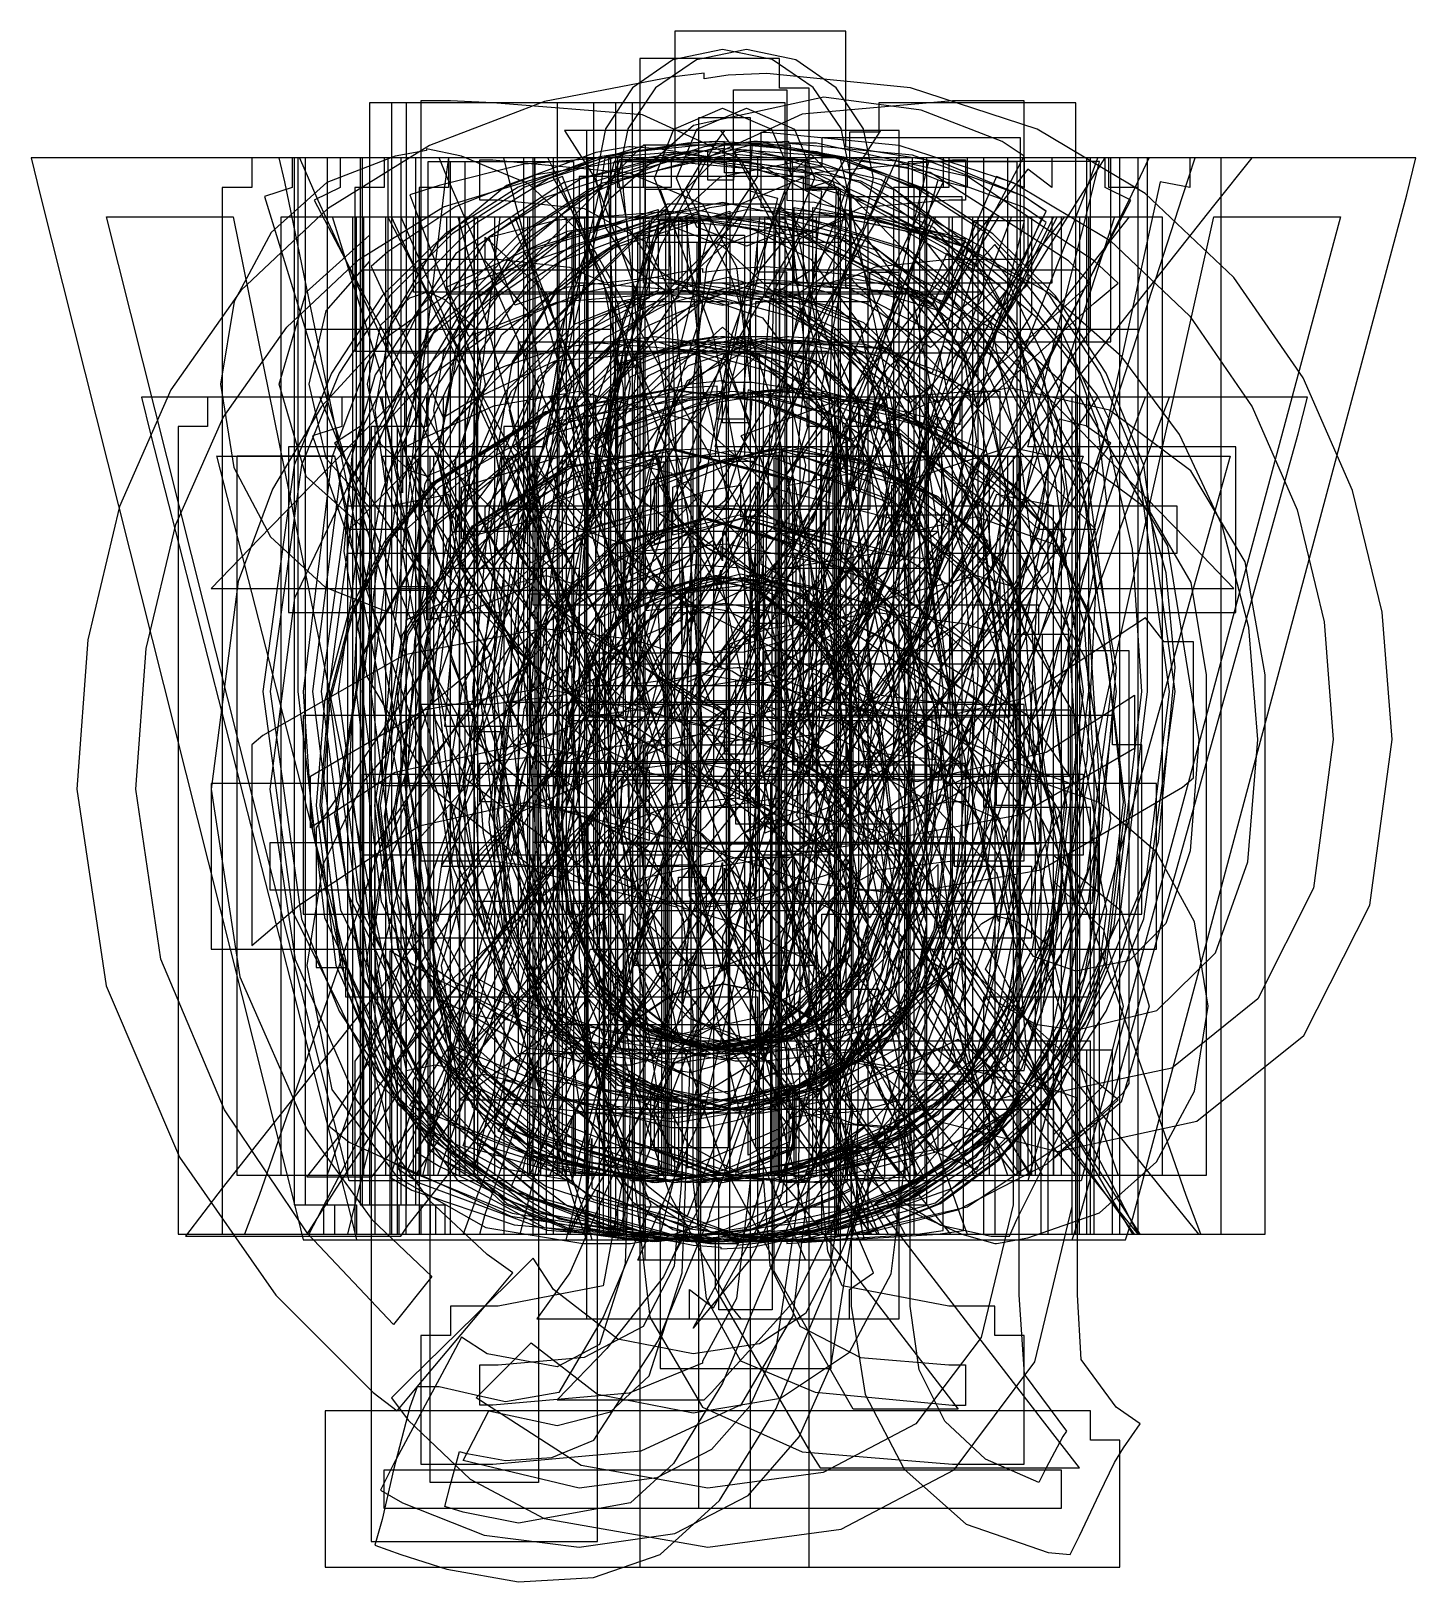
# Model space of a CAD drawing. Extents: x -3.32 to 3.32, y -1.71 to 5.73.
import ezdxf

# ---------------------------------------------------------------- set-up
doc = ezdxf.new("R2010")
doc.units = 0
doc.layers.get('0').update_dxf_attribs({"linetype": 'CONTINUOUS'})
for name, color, linetype in [('!', 7, 'CONTINUOUS'), ('#', 7, 'CONTINUOUS'), ('$', 7, 'CONTINUOUS'), ('%', 7, 'CONTINUOUS'), ('&', 7, 'CONTINUOUS'), ("'", 7, 'CONTINUOUS'), ('(', 7, 'CONTINUOUS'), (')', 7, 'CONTINUOUS'), ('+', 7, 'CONTINUOUS'), (',', 7, 'CONTINUOUS'), ('-', 7, 'CONTINUOUS'), ('.', 7, 'CONTINUOUS'), ('1', 7, 'CONTINUOUS'), ('2', 7, 'CONTINUOUS'), ('3', 7, 'CONTINUOUS'), ('4', 7, 'CONTINUOUS'), ('5', 7, 'CONTINUOUS'), ('6', 7, 'CONTINUOUS'), ('7', 7, 'CONTINUOUS'), ('8', 7, 'CONTINUOUS'), ('9', 7, 'CONTINUOUS'), ('@', 7, 'CONTINUOUS'), ('[', 7, 'CONTINUOUS'), (']', 7, 'CONTINUOUS'), ('^', 7, 'CONTINUOUS'), ('_', 7, 'CONTINUOUS'), ('A', 7, 'CONTINUOUS'), ('a_', 7, 'CONTINUOUS'), ('B', 7, 'CONTINUOUS'), ('b_', 7, 'CONTINUOUS'), ('C', 7, 'CONTINUOUS'), ('c_', 7, 'CONTINUOUS'), ('D', 7, 'CONTINUOUS'), ('d_', 7, 'CONTINUOUS'), ('E', 7, 'CONTINUOUS'), ('e_', 7, 'CONTINUOUS'), ('F', 7, 'CONTINUOUS'), ('f_', 7, 'CONTINUOUS'), ('G', 7, 'CONTINUOUS'), ('g_', 7, 'CONTINUOUS'), ('H', 7, 'CONTINUOUS'), ('h_', 7, 'CONTINUOUS'), ('I', 7, 'CONTINUOUS'), ('i_', 7, 'CONTINUOUS'), ('J', 7, 'CONTINUOUS'), ('j_', 7, 'CONTINUOUS'), ('K', 7, 'CONTINUOUS'), ('k_', 7, 'CONTINUOUS'), ('L', 7, 'CONTINUOUS'), ('l_', 7, 'CONTINUOUS'), ('M', 7, 'CONTINUOUS'), ('m_', 7, 'CONTINUOUS'), ('N', 7, 'CONTINUOUS'), ('n_', 7, 'CONTINUOUS'), ('O', 7, 'CONTINUOUS'), ('o_', 7, 'CONTINUOUS'), ('P', 7, 'CONTINUOUS'), ('p_', 7, 'CONTINUOUS'), ('Q', 7, 'CONTINUOUS'), ('q_', 7, 'CONTINUOUS'), ('R', 7, 'CONTINUOUS'), ('r_', 7, 'CONTINUOUS'), ('S', 7, 'CONTINUOUS'), ('s_', 7, 'CONTINUOUS'), ('T', 7, 'CONTINUOUS'), ('t_', 7, 'CONTINUOUS'), ('U', 7, 'CONTINUOUS'), ('u_', 7, 'CONTINUOUS'), ('V', 7, 'CONTINUOUS'), ('v_', 7, 'CONTINUOUS'), ('W', 7, 'CONTINUOUS'), ('w_', 7, 'CONTINUOUS'), ('X', 7, 'CONTINUOUS'), ('x_', 7, 'CONTINUOUS'), ('Y', 7, 'CONTINUOUS'), ('y_', 7, 'CONTINUOUS'), ('Z', 7, 'CONTINUOUS'), ('z_', 7, 'CONTINUOUS'), ('{', 7, 'CONTINUOUS'), ('|', 7, 'CONTINUOUS'), ('}', 7, 'CONTINUOUS'), ('~', 7, 'CONTINUOUS')]:
    doc.layers.add(name, color=color, linetype=linetype)

msp = doc.modelspace()

# ---------------------------------------------------------------- linework, layer by layer
at = {"layer": '!', "color": 7}
for points in [[(-0.546806, 5.120472), (-0.546806, 4.970556), (-0.432153, 1.442778), (-0.432153, 1.310472), (-0.291042, 1.310472), (0.291042, 1.310472), (0.432153, 1.310472), (0.432153, 1.442778), (0.546806, 4.970556), (0.405694, 4.970556), (0.405694, 5.120472), (-0.405694, 5.120472), (-0.546806, 5.120472), (-0.546806, 5.120472)], [(-0.255764, 4.83825), (0.255764, 4.83825), (0.15875, 1.592694), (-0.15875, 1.592694), (-0.255764, 4.83825), (-0.255764, 4.83825)], [(0, 1.160556), (-0.239091, 1.112459), (-0.432277, 0.981588), (-0.561459, 0.788069), (-0.608542, 0.552028), (-0.56112, 0.312567), (-0.431372, 0.116227), (-0.238074, -0.016559), (0, -0.065361), (0.237424, -0.0169), (0.43398, 0.115317), (0.567886, 0.311543), (0.617361, 0.552028), (0.568234, 0.789116), (0.434908, 0.982519), (0.238469, 1.112808), (0, 1.160556), (0, 1.160556)], [(0, 0.878333), (0.234382, 0.781983), (0.335139, 0.552028), (0.23531, 0.31433), (0, 0.216861), (-0.234178, 0.31342), (-0.326319, 0.552028), (-0.233274, 0.782914), (0, 0.878333), (0, 0.878333)]]:
    msp.add_lwpolyline(points, dxfattribs=at)
at = {"layer": '#', "color": 7}
for points in [[(-0.520347, 5.102861), (-0.546806, 4.997028), (-0.855486, 3.735833), (-1.940278, 3.735833), (-2.081389, 3.735833), (-2.081389, 3.594722), (-2.081389, 3.083194), (-2.081389, 2.942083), (-1.940278, 2.942083), (-1.058333, 2.942083), (-1.261181, 2.121861), (-2.310694, 2.121861), (-2.451806, 2.121861), (-2.451806, 1.98075), (-2.451806, 1.46925), (-2.451806, 1.328139), (-2.310694, 1.328139), (-1.455208, 1.328139), (-1.755069, 0.1375), (-1.799167, -0.038889), (-1.613958, -0.038889), (-1.084792, -0.038889), (-0.970139, -0.038889), (-0.943681, 0.066944), (-0.635, 1.328139), (0.044097, 1.328139), (-0.255764, 0.1375), (-0.299861, -0.038889), (-0.114653, -0.038889), (0.414514, -0.038889), (0.520347, -0.038889), (0.546806, 0.066944), (0.864306, 1.328139), (1.940278, 1.328139), (2.081389, 1.328139), (2.081389, 1.46925), (2.081389, 1.98075), (2.081389, 2.121861), (1.940278, 2.121861), (1.067153, 2.121861), (1.27, 2.942083), (2.319514, 2.942083), (2.460625, 2.942083), (2.460625, 3.083194), (2.460625, 3.594722), (2.460625, 3.735833), (2.319514, 3.735833), (1.464028, 3.735833), (1.763889, 4.926472), (1.807986, 5.102861), (1.622778, 5.102861), (1.093611, 5.102861), (0.987778, 5.102861), (0.961319, 4.997028), (0.643819, 3.735833), (-0.035278, 3.735833), (0.264583, 4.926472), (0.132292, 4.96175), (0.132292, 5.102861), (-0.405694, 5.102861), (-0.520347, 5.102861), (-0.520347, 5.102861)], [(-0.299861, 4.820639), (-0.052917, 4.820639), (-0.352778, 3.63), (-0.396875, 3.453611), (-0.211667, 3.453611), (0.749653, 3.453611), (0.864306, 3.453611), (0.890764, 3.559444), (1.208264, 4.820639), (1.446389, 4.820639), (1.146528, 3.621195), (1.102431, 3.453611), (1.287639, 3.453611), (2.178403, 3.453611), (2.178403, 3.224306), (1.155347, 3.224306), (1.049514, 3.224306), (1.023056, 3.118472), (0.749653, 2.007222), (0.705556, 1.839639), (0.881944, 1.839639), (1.799167, 1.839639), (1.799167, 1.610361), (0.758472, 1.610361), (0.643819, 1.610361), (0.617361, 1.504528), (0.299861, 0.243333), (0.061736, 0.243333), (0.361597, 1.433972), (0.405694, 1.610361), (0.229306, 1.610361), (-0.740833, 1.610361), (-0.855486, 1.610361), (-0.881944, 1.504528), (-1.199444, 0.243333), (-1.437569, 0.243333), (-1.137708, 1.433972), (-1.093611, 1.610361), (-1.27, 1.610361), (-2.169583, 1.610361), (-2.169583, 1.839639), (-1.146528, 1.839639), (-1.040694, 1.839639), (-1.014236, 1.945472), (-0.732014, 3.047917), (-0.687917, 3.224306), (-0.873125, 3.224306), (-1.799167, 3.224306), (-1.799167, 3.453611), (-0.740833, 3.453611), (-0.635, 3.453611), (-0.608542, 3.559444), (-0.299861, 4.820639), (-0.299861, 4.820639)], [(-0.449792, 3.224306), (-0.47625, 3.118472), (-0.749653, 2.016028), (-0.79375, 1.839639), (-0.617361, 1.839639), (0.352778, 1.839639), (0.467431, 1.839639), (0.493889, 1.945472), (0.758472, 3.047917), (0.626181, 3.083194), (0.626181, 3.224306), (-0.335139, 3.224306), (-0.449792, 3.224306), (-0.449792, 3.224306)], [(-0.229306, 2.942083), (0.440972, 2.942083), (0.246944, 2.121861), (-0.432153, 2.121861), (-0.229306, 2.942083), (-0.229306, 2.942083)]]:
    msp.add_lwpolyline(points, dxfattribs=at)
at = {"layer": '$', "color": 7}
for points in [[(-0.229306, 5.729028), (-0.229306, 5.587917), (-0.229306, 5.120472), (-0.674545, 4.931536), (-1.035914, 4.623969), (-1.278405, 4.207473), (-1.367014, 3.69175), (-1.265827, 3.172391), (-1.005417, 2.774528), (-0.649009, 2.480967), (-0.255764, 2.254167), (0.432153, 1.874916), (0.630122, 1.679982), (0.696736, 1.451583), (0.653148, 1.183292), (0.529167, 1.001806), (0.317387, 0.886352), (0, 0.843056), (-0.557497, 0.933113), (-1.049514, 1.116472), (-1.208264, 1.204639), (-1.252361, 1.02825), (-1.393472, 0.463805), (-1.411111, 0.375639), (-1.349375, 0.322694), (-0.855785, 0.061374), (-0.299861, -0.038889), (-0.299861, -0.541583), (-0.299861, -0.682694), (-0.15875, -0.682694), (0.379236, -0.682694), (0.520347, -0.682694), (0.520347, -0.541583), (0.520347, 0.014028), (1.015105, 0.224674), (1.39008, 0.55254), (1.627845, 0.966135), (1.710972, 1.433972), (1.614485, 1.99237), (1.358194, 2.404083), (1.00099, 2.690313), (0.608542, 2.897972), (-0.070556, 3.25075), (-0.262382, 3.44942), (-0.326319, 3.718194), (-0.167569, 4.053333), (0.202847, 4.238528), (0.784931, 4.211999), (0.996597, 4.088526), (1.11125, 4.044443), (1.172986, 4.141443), (1.190625, 4.176721), (1.217083, 4.220832), (1.305278, 4.370749), (1.499306, 4.758804), (1.552222, 4.864638), (1.446389, 4.935193), (1.051608, 5.099485), (0.590903, 5.173332), (0.590903, 5.587832), (0.590903, 5.728943), (0.449792, 5.728943), (-0.088194, 5.728943), (-0.229306, 5.728943), (-0.229306, 5.729028)], [(0.052917, 5.446806), (0.308681, 5.446806), (0.308681, 5.049916), (0.308681, 4.917639), (0.440972, 4.90889), (1.164167, 4.732501), (1.049514, 4.503224), (0.996597, 4.406196), (0.873125, 4.476751), (0.176389, 4.520834), (-0.124517, 4.430982), (-0.370417, 4.247446), (-0.54293, 4.002611), (-0.608542, 3.718279), (-0.503217, 3.312419), (-0.238125, 3.021557), (0.493889, 2.642307), (0.854939, 2.449976), (1.155347, 2.210168), (1.355974, 1.889571), (1.42875, 1.434057), (1.358051, 1.035694), (1.150556, 0.68439), (0.813164, 0.412461), (0.352778, 0.252223), (0.238125, 0.225694), (0.238125, 0.111028), (0.238125, -0.400472), (-0.017639, -0.400472), (-0.017639, 0.084583), (-0.017639, 0.216861), (-0.149931, 0.22561), (-0.659108, 0.306361), (-1.093611, 0.498998), (-1.014236, 0.807693), (-0.521552, 0.635273), (0, 0.560749), (0.402173, 0.616865), (0.714375, 0.790054), (0.91188, 1.078464), (0.978958, 1.451498), (0.868443, 1.820278), (0.599722, 2.095332), (-0.132292, 2.509832), (-0.802569, 2.968443), (-1.008849, 3.279593), (-1.084792, 3.691666), (-1.00703, 4.143394), (-0.792173, 4.495198), (-0.467861, 4.742888), (-0.061736, 4.882276), (0.052917, 4.9), (0.052917, 5.023472), (0.052917, 5.446806), (0.052917, 5.446806)]]:
    msp.add_lwpolyline(points, dxfattribs=at)
at = {"layer": '%', "color": 7}
for points in [[(-1.419931, 5.164583), (-1.419931, 5.155834), (-1.569861, 5.129306), (-1.898417, 5.003419), (-2.164466, 4.763052), (-2.342675, 4.432409), (-2.407708, 4.035694), (-2.343778, 3.636175), (-2.168143, 3.304587), (-1.905033, 3.062942), (-1.578681, 2.93325), (-1.552222, 3.065556), (-1.419931, 3.065556), (-1.419931, 2.906806), (-1.252361, 2.933334), (-0.929203, 3.068539), (-0.672108, 3.313509), (-0.502292, 3.644003), (-0.440972, 4.035779), (-0.502506, 4.426223), (-0.672679, 4.753759), (-0.929845, 4.995709), (-1.252361, 5.12939), (-1.419931, 5.164668), (-1.419931, 5.164583)], [(1.578681, 5.120472), (1.578681, 4.979361), (1.464028, 5.067584), (-2.398889, 0.181583), (-2.575278, -0.047694), (-2.284236, -0.047694), (-1.613958, -0.047694), (-1.543403, -0.047694), (-1.508125, 0.005194), (2.354792, 4.891195), (2.54, 5.120472), (2.248958, 5.120472), (1.578681, 5.120472), (1.578681, 5.120472)], [(1.640417, 4.83825), (1.949097, 4.83825), (-1.684514, 0.234528), (-1.993194, 0.234528), (1.640417, 4.83825), (1.640417, 4.83825)], [(-1.693333, 4.750084), (-1.693333, 4.626583), (-1.902794, 4.387791), (-1.984375, 4.035694), (-1.902794, 3.681957), (-1.693333, 3.444806), (-1.693333, 3.321305), (-1.99724, 3.593135), (-2.125486, 4.035694), (-1.997301, 4.477968), (-1.693333, 4.750084), (-1.693333, 4.750084)], [(-1.137708, 4.741335), (-0.844135, 4.470313), (-0.723194, 4.035779), (-0.844275, 3.60188), (-1.137708, 3.330224), (-1.137708, 3.44489), (-0.933058, 3.683989), (-0.855486, 4.035779), (-0.93333, 4.38649), (-1.137708, 4.626668), (-1.137708, 4.741335), (-1.137708, 4.741335)], [(-1.419931, 4.476751), (-1.411111, 4.476751), (-1.331736, 4.441474), (-1.192345, 4.309492), (-1.137708, 4.035779), (-1.195167, 3.756351), (-1.331736, 3.630085), (-1.419931, 3.594807), (-1.499306, 3.621336), (-1.638183, 3.748438), (-1.702153, 4.035836), (-1.638183, 4.320323), (-1.499306, 4.450335), (-1.419931, 4.476864), (-1.419931, 4.476751)], [(1.314097, 2.17489), (1.146528, 2.139613), (0.836392, 2.001612), (0.587404, 1.760013), (0.421746, 1.437013), (0.361597, 1.054807), (0.421524, 0.671273), (0.586813, 0.345325), (0.835727, 0.100715), (1.146528, -0.038804), (1.305278, -0.082887), (1.314097, -0.082887), (1.464028, -0.056358), (1.806724, 0.063585), (2.080757, 0.307687), (2.262502, 0.647579), (2.328333, 1.054892), (2.26229, 1.459476), (2.080194, 1.793351), (1.80609, 2.031399), (1.464028, 2.148503), (1.446389, 2.016197), (1.314097, 2.016197), (1.314097, 2.174975), (1.314097, 2.17489)], [(1.031875, 1.73389), (1.031875, 1.610446), (0.854145, 1.376801), (0.784931, 1.054807), (0.853398, 0.72152), (1.031875, 0.481557), (1.031875, 0.358057), (0.758755, 0.634698), (0.643819, 1.054807), (0.758637, 1.466749), (1.031875, 1.73389), (1.031875, 1.73389)], [(1.5875, 1.778001), (1.911323, 1.511601), (2.046111, 1.054807), (1.911156, 0.594199), (1.5875, 0.322779), (1.5875, 0.437446), (1.827339, 0.676287), (1.922639, 1.054807), (1.827739, 1.420475), (1.5875, 1.654529), (1.5875, 1.778001), (1.5875, 1.778001)], [(1.305278, 1.486946), (1.314097, 1.486946), (1.411111, 1.460417), (1.568411, 1.341834), (1.640417, 1.054722), (1.569562, 0.753277), (1.411111, 0.631389), (1.314097, 0.60486), (1.305278, 0.60486), (1.243542, 0.648971), (1.119884, 0.785673), (1.067153, 1.054666), (1.119884, 1.316353), (1.243542, 1.451527), (1.305278, 1.486804), (1.305278, 1.486946)]]:
    msp.add_lwpolyline(points, dxfattribs=at)
at = {"layer": '&', "color": 7}
for points in [[(-0.449792, 5.173417), (-0.608542, 5.146888), (-1.036435, 4.988142), (-1.371067, 4.71065), (-1.58902, 4.342597), (-1.666875, 3.912166), (-1.612517, 3.528189), (-1.475618, 3.206003), (-1.11125, 2.739194), (-1.434643, 2.471422), (-1.71719, 2.137464), (-1.917254, 1.731746), (-1.993194, 1.248694), (-1.873376, 0.654281), (-1.561042, 0.234472), (-1.134943, -0.006532), (-0.670278, -0.083028), (-0.582083, -0.083028), (-0.449792, -0.083028), (-0.440972, -0.083028), (-0.282222, -0.0565), (0.262276, 0.13726), (0.679097, 0.472667), (1.049514, 0.014056), (1.093611, -0.038861), (1.164167, -0.038861), (1.984375, -0.038861), (2.284236, -0.038861), (2.099028, 0.190417), (1.261181, 1.231111), (1.622778, 1.989583), (1.666875, 2.121861), (1.543403, 2.165972), (1.031875, 2.377639), (0.899583, 2.430556), (0.846667, 2.307083), (0.670278, 1.971944), (0.194028, 2.509916), (0.490247, 2.732514), (0.75327, 3.027914), (0.946134, 3.401663), (1.031875, 3.859306), (0.915337, 4.433458), (0.608542, 4.847083), (0.179494, 5.085886), (-0.308681, 5.164583), (-0.440972, 5.173332), (-0.449792, 5.173332), (-0.449792, 5.173417)], [(-0.167569, 4.83825), (0.151432, 4.776552), (0.423333, 4.635417), (0.657451, 4.323681), (0.749653, 3.868139), (0.749653, 3.85939), (0.661753, 3.436905), (0.468257, 3.095538), (-0.070556, 2.651112), (-0.167569, 2.607029), (-0.167569, 2.968612), (0.259737, 3.36686), (0.414514, 3.850557), (0.355015, 4.136451), (0.194028, 4.353279), (-0.167569, 4.476751), (-0.167569, 4.838334), (-0.167569, 4.83825)], [(-0.723194, 4.767694), (-0.723194, 4.388472), (-0.934648, 4.191336), (-1.023056, 3.912222), (-0.92877, 3.482317), (-0.723194, 3.162584), (-0.723194, 2.730417), (-0.820208, 2.827416), (-1.182153, 3.260885), (-1.326354, 3.562242), (-1.384653, 3.912222), (-1.335772, 4.193928), (-1.199181, 4.433695), (-0.723194, 4.767694), (-0.723194, 4.767694)], [(-0.440972, 4.247361), (-0.308681, 4.238612), (0.008819, 4.132779), (0.132292, 3.850557), (0.010164, 3.477166), (-0.370417, 3.153835), (-0.440972, 3.118557), (-0.440972, 3.206751), (-0.440972, 3.259668), (-0.47625, 3.294946), (-0.660786, 3.566733), (-0.740833, 3.912307), (-0.678724, 4.082564), (-0.520347, 4.203334), (-0.440972, 4.238612), (-0.440972, 4.247361), (-0.440972, 4.247361)], [(-0.723194, 2.686305), (-0.723194, 2.262972), (-1.191564, 1.772868), (-1.349375, 1.24875), (-1.313347, 1.025209), (-1.190625, 0.781305), (-0.997833, 0.618114), (-0.723194, 0.525556), (-0.723194, 0.216861), (-1.06767, 0.277299), (-1.375833, 0.446195), (-1.617325, 0.767759), (-1.710972, 1.24875), (-1.636513, 1.690424), (-1.440389, 2.065864), (-1.163481, 2.374498), (-0.846667, 2.61575), (-0.723194, 2.686305), (-0.723194, 2.686305)], [(-0.167569, 2.51875), (-0.123472, 2.448194), (0.582083, 1.627972), (0.705556, 1.478056), (0.811389, 1.645639), (1.049514, 2.068972), (1.296458, 1.963139), (0.970139, 1.284028), (1.093611, 1.213472), (0.978958, 1.125278), (1.693333, 0.243333), (1.225903, 0.243333), (0.811389, 0.763695), (0.696736, 0.904806), (0.590903, 0.754861), (0.267935, 0.465439), (-0.167569, 0.278611), (-0.167569, 0.587306), (0.212618, 0.823723), (0.449792, 1.063528), (0.529167, 1.15175), (0.449792, 1.239916), (-0.167569, 1.954306), (-0.167569, 2.51875), (-0.167569, 2.51875)], [(-0.449792, 2.121861), (-0.449792, 1.910194), (-0.449792, 1.857306), (-0.414514, 1.822028), (0.149931, 1.15175), (-0.053452, 0.948014), (-0.343958, 0.798972), (-0.440972, 0.772444), (-0.449792, 0.772444), (-0.582083, 0.772444), (-0.599722, 0.772444), (-0.822766, 0.822453), (-0.961319, 0.948832), (-1.067153, 1.248694), (-0.939175, 1.665359), (-0.502708, 2.09536), (-0.449792, 2.121889), (-0.449792, 2.121861)]]:
    msp.add_lwpolyline(points, dxfattribs=at)
at = {"layer": "'", "color": 7}
for points in [[(-0.485069, 5.120472), (-0.47625, 4.96175), (-0.361597, 3.824028), (-0.352778, 3.69175), (-0.220486, 3.69175), (0.229306, 3.69175), (0.361597, 3.69175), (0.370417, 3.824028), (0.47625, 4.96175), (0.335139, 4.970499), (0.335139, 5.120416), (-0.335139, 5.120416), (-0.485069, 5.120416), (-0.485069, 5.120472)], [(-0.176389, 4.83825), (0.176389, 4.83825), (0.097014, 3.973972), (-0.088194, 3.973972), (-0.176389, 4.83825), (-0.176389, 4.83825)]]:
    msp.add_lwpolyline(points, dxfattribs=at)
at = {"layer": '(', "color": 7}
for points in [[(0.008819, 5.252778), (-0.035278, 5.191028), (-0.297854, 4.69577), (-0.511528, 4.018056), (-0.665006, 3.248862), (-0.723194, 2.492306), (-0.661674, 1.687489), (-0.493889, 0.869528), (-0.252109, 0.144929), (0.044097, -0.391667), (0.088194, -0.444583), (0.15875, -0.444583), (0.608542, -0.444583), (0.608542, -0.303472), (0.723194, -0.224083), (0.352778, 0.640194), (0.167335, 1.421347), (0.097014, 2.36), (0.168489, 3.404173), (0.3175, 4.212083), (0.617361, 5.032306), (0.758472, 5.252778), (0.493889, 5.252778), (0.079375, 5.252778), (0.008819, 5.252778), (0.008819, 5.252778)], [(0.167569, 4.970556), (0.299861, 4.970556), (0.044097, 4.273805), (-0.111163, 3.435626), (-0.185208, 2.36), (-0.113465, 1.372205), (0.079375, 0.552028), (0.396875, -0.162361), (0.246944, -0.162361), (0.002117, 0.296225), (-0.220486, 0.948889), (-0.381737, 1.732419), (-0.440972, 2.492306), (-0.385249, 3.208431), (-0.238125, 3.9475), (-0.042606, 4.555262), (0.167569, 4.970556), (0.167569, 4.970556)]]:
    msp.add_lwpolyline(points, dxfattribs=at)
at = {"layer": ')', "color": 7}
for points in [[(-0.758472, 5.252778), (-0.617361, 5.032306), (-0.3175, 4.212083), (-0.168489, 3.404173), (-0.097014, 2.36), (-0.167335, 1.421347), (-0.352778, 0.640194), (-0.732014, -0.224083), (-0.890764, -0.444583), (-0.617361, -0.444583), (-0.15875, -0.444583), (-0.15875, -0.303472), (-0.044097, -0.391667), (0.252109, 0.144929), (0.493889, 0.869528), (0.661674, 1.687489), (0.723194, 2.492306), (0.665006, 3.248862), (0.511528, 4.018056), (0.297854, 4.69577), (0.035278, 5.191028), (-0.008819, 5.252778), (-0.079375, 5.252778), (-0.493889, 5.252778), (-0.758472, 5.252778), (-0.758472, 5.252778)], [(-0.299861, 4.970556), (-0.176389, 4.970556), (0.038195, 4.555304), (0.238125, 3.9475), (0.385249, 3.208431), (0.440972, 2.492306), (0.381737, 1.732419), (0.220486, 0.948889), (-0.002117, 0.296225), (-0.246944, -0.162361), (-0.405694, -0.162361), (-0.088194, 0.552028), (0.109056, 1.372205), (0.185208, 2.36), (0.111163, 3.435626), (-0.044097, 4.273805), (-0.299861, 4.970556), (-0.299861, 4.970556)]]:
    msp.add_lwpolyline(points, dxfattribs=at)
at = {"layer": '+', "color": 7}
for points in [[(-0.47625, 3.973972), (-0.47625, 3.832861), (-0.47625, 2.448194), (-1.869722, 2.448194), (-2.010833, 2.448194), (-2.010833, 2.307083), (-2.010833, 1.636806), (-2.010833, 1.495694), (-1.869722, 1.495694), (-0.47625, 1.495694), (-0.47625, 0.102222), (-0.47625, -0.038889), (-0.335139, -0.038889), (0.335139, -0.038889), (0.47625, -0.038889), (0.47625, 0.102222), (0.47625, 1.495694), (1.869722, 1.495694), (2.010833, 1.495694), (2.010833, 1.636806), (2.010833, 2.307083), (1.869722, 2.307083), (1.869722, 2.448194), (0.47625, 2.448194), (0.47625, 3.832861), (0.47625, 3.973972), (0.335139, 3.973972), (-0.335139, 3.973972), (-0.47625, 3.973972), (-0.47625, 3.973972)], [(-0.194028, 3.69175), (0.194028, 3.69175), (0.194028, 2.307083), (0.194028, 2.165972), (0.335139, 2.165972), (1.728611, 2.165972), (1.728611, 1.777917), (0.335139, 1.777917), (0.194028, 1.777917), (0.194028, 1.636806), (0.194028, 0.243333), (-0.194028, 0.243333), (-0.194028, 1.636806), (-0.194028, 1.777917), (-0.335139, 1.777917), (-1.728611, 1.777917), (-1.728611, 2.165972), (-0.335139, 2.165972), (-0.194028, 2.165972), (-0.194028, 2.307083), (-0.194028, 3.69175), (-0.194028, 3.69175)]]:
    msp.add_lwpolyline(points, dxfattribs=at)
at = {"layer": ',', "color": 7}
for points in [[(0.008819, 1.160556), (-0.23165, 1.112459), (-0.427867, 0.981588), (-0.560081, 0.788069), (-0.608542, 0.552028), (-0.479035, 0.208327), (-0.167569, 0.005194), (-0.283386, -0.24254), (-0.555625, -0.585694), (-0.79375, -0.832639), (-0.449792, -0.832639), (-0.141111, -0.832639), (-0.088194, -0.832639), (-0.052917, -0.797361), (0.34572, -0.354773), (0.546806, 0.058139), (0.626181, 0.552028), (0.577053, 0.789116), (0.443728, 0.982519), (0.247288, 1.112808), (0.008819, 1.160556), (0.008819, 1.160556)], [(0.008819, 0.878333), (0.243201, 0.781983), (0.343958, 0.552028), (0.282222, 0.146305), (0.135256, -0.154748), (-0.141111, -0.488695), (0.141111, 0.040472), (0.194028, 0.216861), (0.008819, 0.216861), (-0.229769, 0.31342), (-0.326319, 0.552028), (-0.228864, 0.782914), (0.008819, 0.878333), (0.008819, 0.878333)]]:
    msp.add_lwpolyline(points, dxfattribs=at)
at = {"layer": '-', "color": 7}
for points in [[(-1.049514, 2.509916), (-1.049514, 2.368805), (-1.190625, 2.368805), (-1.190625, 1.698528), (-1.190625, 1.557416), (-1.049514, 1.557416), (1.058333, 1.557416), (1.199444, 1.557416), (1.199444, 1.698528), (1.199444, 2.368805), (1.199444, 2.509916), (1.058333, 2.509916), (-1.049514, 2.509916), (-1.049514, 2.509916)], [(-0.908403, 2.227694), (0.917222, 2.227694), (0.917222, 1.839639), (-0.908403, 1.839639), (-0.908403, 2.227694), (-0.908403, 2.227694)]]:
    msp.add_lwpolyline(points, dxfattribs=at)
at = {"layer": '.', "color": 7}
for points in [[(0, 1.160556), (-0.239091, 1.112459), (-0.432277, 0.981588), (-0.561459, 0.788069), (-0.608542, 0.552028), (-0.56112, 0.312567), (-0.431372, 0.116227), (-0.238074, -0.016559), (0, -0.065361), (0.237424, -0.0169), (0.43398, 0.115317), (0.567886, 0.311543), (0.617361, 0.552028), (0.568234, 0.789116), (0.434908, 0.982519), (0.238469, 1.112808), (0, 1.160556), (0, 1.160556)], [(0, 0.878333), (0.234382, 0.781983), (0.335139, 0.552028), (0.23531, 0.31433), (0, 0.216861), (-0.234178, 0.31342), (-0.326319, 0.552028), (-0.233274, 0.782914), (0, 0.878333), (0, 0.878333)]]:
    msp.add_lwpolyline(points, dxfattribs=at)
at = {"color": 7}
for points in [[(0, 5.191028), (-0.438449, 5.148369), (-0.834196, 5.020682), (-1.181057, 4.808396), (-1.472847, 4.511944), (-1.704392, 4.135665), (-1.872937, 3.684501), (-2.010833, 2.562861), (-1.966773, 1.89109), (-1.836748, 1.31352), (-1.623991, 0.831454), (-1.331736, 0.446195), (-1.190625, 0.29625), (-1.102431, 0.481472), (-0.740833, 1.257584), (-0.714375, 1.319306), (-0.732014, 1.372222), (-0.863774, 1.8679), (-0.917222, 2.562861), (-0.839363, 3.392334), (-0.643819, 3.912222), (-0.35763, 4.183798), (0.026458, 4.265), (0.432153, 4.141528), (0.564444, 4.053333), (0.635, 4.20325), (0.926042, 4.820639), (0.987778, 4.952917), (0.864306, 5.014639), (0.453399, 5.149929), (0, 5.191028), (0, 5.191028)], [(0, 4.908805), (0.599722, 4.785361), (0.432153, 4.42375), (0.026458, 4.547222), (-0.484839, 4.431716), (-0.881944, 4.070972), (-1.117107, 3.454849), (-1.199444, 2.562861), (-1.147703, 1.881506), (-1.014236, 1.354583), (-1.243542, 0.843056), (-1.593776, 1.55132), (-1.728611, 2.562861), (-1.601959, 3.606255), (-1.252361, 4.335556), (-0.717638, 4.76604), (0, 4.908805), (0, 4.908805)], [(1.305278, 4.705972), (1.208264, 4.600139), (1.075972, 4.661861), (0.723194, 3.894583), (0.705556, 3.868054), (0.705556, 3.832777), (0.723194, 3.762221), (0.865966, 3.267157), (0.926042, 2.562777), (0.843773, 1.728863), (0.643819, 1.204554), (0.362039, 0.937406), (-0.017639, 0.86061), (-0.440972, 0.992887), (-0.582083, 1.107554), (-0.661458, 0.939999), (-0.961319, 0.313804), (-1.014236, 0.190332), (-0.890764, 0.12861), (-0.46962, -0.022573), (0, -0.074251), (0.439827, -0.030213), (0.838606, 0.100511), (1.188498, 0.315833), (1.481667, 0.613665), (1.711833, 0.989945), (1.877347, 1.441113), (2.010833, 2.562777), (1.965993, 3.245316), (1.832463, 3.832643), (1.61173, 4.320814), (1.305278, 4.705888), (1.305278, 4.705972)], [(1.225903, 4.309083), (1.591956, 3.596437), (1.728611, 2.562861), (1.606369, 1.515037), (1.261181, 0.781305), (1.014813, 0.529893), (0.722047, 0.350821), (0, 0.208056), (-0.635, 0.349167), (-0.449792, 0.719583), (-0.017639, 0.578472), (0.489248, 0.693979), (0.881944, 1.054722), (1.121517, 1.670849), (1.208264, 2.562861), (1.147973, 3.27434), (0.996597, 3.815194), (1.225903, 4.309083), (1.225903, 4.309083)]]:
    msp.add_lwpolyline(points, dxfattribs=at)
at = {"layer": '1', "color": 7}
for points in [[(-0.026458, 5.120472), (-0.070556, 5.076389), (-1.305278, 3.841667), (-1.402292, 3.735833), (-1.305278, 3.638805), (-0.740833, 3.074361), (-0.635, 2.968528), (-0.537986, 3.074361), (-0.105833, 3.506528), (-0.105833, 0.102222), (-0.105833, -0.038889), (0.035278, -0.038889), (0.837847, -0.038889), (0.837847, 0.102222), (0.978958, 0.102222), (0.978958, 4.979361), (0.978958, 5.120472), (0.837847, 5.120472), (0.035278, 5.120472), (-0.026458, 5.120472), (-0.026458, 5.120472)], [(0.088194, 4.83825), (0.696736, 4.83825), (0.696736, 0.243333), (0.176389, 0.243333), (0.176389, 3.841667), (0.176389, 4.185639), (-0.070556, 3.938695), (-0.635, 3.37425), (-1.005417, 3.735833), (0.088194, 4.83825), (0.088194, 4.83825)]]:
    msp.add_lwpolyline(points, dxfattribs=at)
at = {"layer": '2', "color": 7}
for points in [[(-0.132292, 5.15575), (-0.893858, 5.039333), (-1.278849, 4.888359), (-1.605139, 4.670694), (-1.684514, 4.600139), (-1.640417, 4.503139), (-1.402292, 4.018056), (-1.340556, 3.876944), (-1.208264, 3.956305), (-0.803114, 4.147299), (-0.123472, 4.20325), (0.121215, 4.167206), (0.352778, 4.053333), (0.518194, 3.851446), (0.582083, 3.524167), (0.513935, 3.223944), (0.32833, 2.871665), (-0.282222, 2.113056), (-1.552222, 0.948889), (-1.596319, 0.904806), (-1.596319, 0.843056), (-1.596319, 0.102222), (-1.596319, -0.038889), (-1.455208, -0.038889), (1.569861, -0.038889), (1.710972, -0.038889), (1.710972, 0.102222), (1.710972, 0.746028), (1.710972, 0.887139), (1.569861, 0.887139), (-0.15875, 0.887139), (0.79375, 1.839639), (1.383745, 2.659402), (1.570623, 3.093462), (1.640417, 3.532972), (1.537925, 4.088318), (1.217083, 4.608972), (0.660584, 5.001297), (0.293391, 5.114917), (-0.132292, 5.15575), (-0.132292, 5.15575)], [(-0.132292, 4.873528), (0.548878, 4.746228), (1.005417, 4.42375), (1.271386, 3.99087), (1.358194, 3.532972), (1.297063, 3.176997), (1.130502, 2.795681), (0.582083, 2.024861), (-0.590903, 0.843056), (-0.837847, 0.604916), (-0.493889, 0.604916), (1.42875, 0.604916), (1.42875, 0.243333), (-1.314097, 0.243333), (-1.314097, 0.781305), (-0.079375, 1.919028), (0.576651, 2.713628), (0.785925, 3.120452), (0.864306, 3.524167), (0.766658, 3.971545), (0.520347, 4.273805), (0.2014, 4.436619), (-0.123472, 4.485472), (-0.795777, 4.426925), (-1.217083, 4.265), (-1.322917, 4.503139), (-0.743528, 4.76956), (-0.132292, 4.873528), (-0.132292, 4.873528)]]:
    msp.add_lwpolyline(points, dxfattribs=at)
at = {"layer": '3', "color": 7}
for points in [[(-0.246944, 5.146944), (-0.951999, 5.089996), (-1.358194, 4.988194), (-1.499306, 4.944083), (-1.446389, 4.802972), (-1.217083, 4.20325), (-1.164167, 4.070972), (-1.040694, 4.123889), (-0.772343, 4.213621), (-0.326319, 4.265), (0.098939, 4.203204), (0.299861, 4.062139), (0.396875, 3.647639), (0.334057, 3.260105), (0.176389, 3.100833), (-0.343958, 3.030278), (-0.784931, 3.030278), (-0.926042, 3.030278), (-0.926042, 2.889167), (-0.917222, 2.36), (-0.784931, 2.36), (-0.784931, 2.218889), (-0.776111, 2.218889), (-0.635, 2.218889), (-0.105833, 2.218889), (0.180909, 2.163284), (0.379236, 2.016028), (0.508414, 1.797182), (0.555625, 1.513333), (0.508796, 1.212555), (0.370417, 0.984167), (0.13573, 0.835682), (-0.211667, 0.781305), (-0.934861, 0.851861), (-1.172986, 0.992972), (-1.322917, 1.072361), (-1.375833, 0.913611), (-1.561042, 0.340361), (-1.596319, 0.234528), (-1.490486, 0.172778), (-0.999786, 0.00602), (-0.097014, -0.074167), (0.296957, -0.034557), (0.855486, 0.163972), (1.133435, 0.363654), (1.370075, 0.650111), (1.534629, 1.030839), (1.596319, 1.513333), (1.533507, 1.942122), (1.36635, 2.284431), (1.126764, 2.541053), (0.846667, 2.712778), (1.128889, 2.889167), (1.34293, 3.223752), (1.42875, 3.647639), (1.289727, 4.319423), (0.917222, 4.794167), (0.383212, 5.06281), (-0.246944, 5.146944), (-0.246944, 5.146944)], [(-0.246944, 4.864722), (0.302376, 4.792043), (0.740833, 4.573695), (1.035854, 4.202647), (1.146528, 3.647639), (1.081429, 3.333233), (0.917222, 3.083194), (0.485069, 2.809806), (0.511528, 2.6775), (0.493889, 2.527584), (0.760003, 2.445807), (1.026621, 2.254096), (1.231925, 1.945566), (1.314097, 1.513333), (1.266288, 1.101241), (1.137363, 0.792517), (0.723194, 0.410917), (0.244239, 0.244102), (-0.097014, 0.208056), (-0.835987, 0.267802), (-1.243542, 0.384444), (-1.155347, 0.657861), (-1.023056, 0.587306), (-0.211667, 0.499083), (0.236839, 0.574824), (0.573264, 0.790139), (0.773446, 1.116811), (0.837847, 1.513333), (0.775627, 1.892707), (0.590903, 2.210084), (0.291672, 2.424071), (-0.105833, 2.501111), (-0.635, 2.501111), (-0.643819, 2.748056), (-0.343958, 2.748056), (-0.032463, 2.753728), (0.308681, 2.845084), (0.576639, 3.128071), (0.679097, 3.647639), (0.655111, 3.93613), (0.520347, 4.238528), (0.203286, 4.463741), (-0.326319, 4.547222), (-0.740067, 4.500458), (-0.996597, 4.414916), (-1.120069, 4.74125), (-0.790997, 4.824333), (-0.246944, 4.864722), (-0.246944, 4.864722)]]:
    msp.add_lwpolyline(points, dxfattribs=at)
at = {"layer": '4', "color": 7}
for points in [[(0.167569, 5.120472), (0.167569, 5.032306), (-0.079375, 4.661861), (-1.922639, 1.945472), (-1.949097, 1.910194), (-1.949097, 1.866111), (-1.949097, 1.239916), (-1.807986, 1.239916), (-1.807986, 1.098805), (0.035278, 1.098805), (0.167569, 1.098805), (0.167569, 0.102222), (0.167569, -0.038889), (0.308681, -0.038889), (1.11125, -0.038889), (1.252361, -0.038889), (1.252361, 0.102222), (1.252361, 1.098805), (1.622778, 1.098805), (1.763889, 1.098805), (1.763889, 1.239916), (1.763889, 1.866111), (1.763889, 2.007222), (1.622778, 2.007222), (1.252361, 2.007222), (1.252361, 4.979361), (1.252361, 5.120472), (1.11125, 5.120472), (0.308681, 5.120472), (0.167569, 5.120472), (0.167569, 5.120472)], [(0.449792, 4.83825), (0.970139, 4.83825), (0.970139, 1.866111), (1.11125, 1.866111), (1.11125, 1.725), (1.481667, 1.725), (1.481667, 1.381028), (1.11125, 1.381028), (0.970139, 1.381028), (0.970139, 1.239916), (0.970139, 0.243333), (0.449792, 0.243333), (0.449792, 4.83825), (0.449792, 4.83825)], [(-0.105833, 4.123889), (-0.105833, 3.665278), (-1.217083, 1.945472), (-1.349375, 1.725), (-1.093611, 1.725), (-0.105833, 1.725), (-0.105833, 1.381028), (-1.666875, 1.381028), (-1.666875, 1.822028), (-0.105833, 4.123889), (-0.105833, 4.123889)], [(0.167569, 3.56825), (0.167569, 2.007222), (0.035278, 2.007222), (-0.837847, 2.007222), (0.15875, 3.550639), (0.167569, 3.568137), (0.167569, 3.56825)]]:
    msp.add_lwpolyline(points, dxfattribs=at)
at = {"layer": '5', "color": 7}
for points in [[(-1.314097, 5.120472), (-1.331736, 4.997028), (-1.481667, 3.744639), (-1.578681, 2.818611), (-1.631597, 2.262972), (-1.631597, 2.113056), (-1.490486, 2.113056), (-0.864306, 2.113056), (-0.740833, 2.113056), (-0.723194, 2.236528), (-0.529167, 2.29825), (-0.088194, 2.36), (0.221518, 2.310371), (0.449792, 2.174806), (0.59311, 1.966459), (0.643819, 1.680917), (0.580116, 1.278415), (0.405694, 1.010639), (0.131158, 0.85282), (-0.255764, 0.798972), (-0.863362, 0.936506), (-1.375833, 1.187028), (-1.596319, 1.319306), (-1.596319, 1.063528), (-1.596319, 0.402083), (-1.596319, 0.313889), (-1.516944, 0.269806), (-1.009718, 0.061582), (-0.167569, -0.074167), (0.360272, -0.021003), (0.9525, 0.216861), (1.219389, 0.443052), (1.434964, 0.75732), (1.579082, 1.167373), (1.631597, 1.680917), (1.520048, 2.269919), (1.199635, 2.777731), (0.691714, 3.134011), (0.017639, 3.268417), (-0.520347, 3.224306), (-0.608542, 3.206808), (-0.47625, 4.18578), (1.225903, 4.18578), (1.367014, 4.18578), (1.367014, 4.326891), (1.367014, 4.979502), (1.367014, 5.120613), (1.225903, 5.120613), (-1.190625, 5.120613), (-1.314097, 5.120613), (-1.314097, 5.120472)], [(-1.067153, 4.83825), (1.084792, 4.83825), (1.084792, 4.467861), (-0.599722, 4.467861), (-0.714375, 4.467861), (-0.732014, 4.344361), (-0.899583, 3.189028), (-0.917222, 2.986195), (-0.917222, 2.968415), (-0.970139, 2.536276), (-0.987778, 2.395165), (-1.331736, 2.395165), (-1.296458, 2.792026), (-1.199444, 3.709248), (-1.067153, 4.838137), (-1.067153, 4.83825)], [(0.017639, 2.986195), (0.586782, 2.876233), (1.004449, 2.58419), (1.261644, 2.16683), (1.349375, 1.680917), (1.305882, 1.228124), (1.187092, 0.885512), (1.010537, 0.634123), (0.79375, 0.455), (0.297658, 0.256873), (-0.167569, 0.208056), (-0.854702, 0.310463), (-1.314097, 0.490278), (-1.314097, 0.843056), (-0.81929, 0.621631), (-0.255764, 0.51675), (0.221831, 0.587239), (0.599722, 0.807778), (0.842778, 1.17962), (0.926042, 1.680917), (0.853561, 2.07195), (0.643819, 2.377639), (0.317738, 2.573632), (-0.088194, 2.642222), (-0.414514, 2.598139), (-0.370417, 2.950917), (0.017639, 2.986195), (0.017639, 2.986195)]]:
    msp.add_lwpolyline(points, dxfattribs=at)
at = {"layer": '6', "color": 7}
for points in [[(0.114653, 5.15575), (-0.576114, 4.999596), (-0.904567, 4.789085), (-1.199444, 4.476667), (-1.446442, 4.054214), (-1.635564, 3.512585), (-1.756557, 2.840045), (-1.799167, 2.024861), (-1.695463, 1.220055), (-1.375833, 0.560833), (-0.828045, 0.106036), (-0.470954, -0.025133), (-0.061736, -0.082972), (0.070556, -0.082972), (0.070556, -0.091721), (0.229306, -0.074223), (0.758649, 0.069439), (1.27, 0.41086), (1.656464, 0.992538), (1.767977, 1.381581), (1.807986, 1.839582), (1.697155, 2.436889), (1.380146, 2.97595), (0.880181, 3.372369), (0.220486, 3.541749), (0.211667, 3.400638), (0.088194, 3.400638), (0.088194, 3.550583), (-0.079375, 3.524054), (-0.635, 3.33886), (-0.493889, 3.885637), (-0.216292, 4.15851), (0.185208, 4.256082), (0.681495, 4.227979), (1.040694, 4.097304), (1.172986, 4.009137), (1.243542, 4.150248), (1.499306, 4.705859), (1.552222, 4.811693), (1.446389, 4.882248), (0.835945, 5.105927), (0.114653, 5.155637), (0.114653, 5.15575)], [(0.114653, 4.873528), (0.708901, 4.830069), (1.181806, 4.688333), (1.040694, 4.388472), (0.6443, 4.506138), (0.185208, 4.538417), (-0.35369, 4.39817), (-0.732014, 4.035694), (-0.944202, 3.537047), (-1.014236, 2.968528), (-1.014236, 2.624583), (-0.802569, 2.83625), (-0.79375, 2.83625), (-0.723194, 2.880361), (-0.705556, 2.897859), (-0.696736, 2.915639), (-0.521439, 3.064846), (-0.194028, 3.197861), (-0.194028, 2.906806), (-0.534079, 2.764663), (-0.802036, 2.51742), (-0.977656, 2.182648), (-1.040694, 1.777917), (-0.97792, 1.365003), (-0.802739, 1.017363), (-0.53487, 0.756749), (-0.194028, 0.604916), (-0.194028, 0.234528), (-0.75446, 0.395843), (-1.155347, 0.728417), (-1.425668, 1.295761), (-1.516944, 2.024861), (-1.475421, 2.807645), (-1.360648, 3.440456), (-1.187322, 3.936525), (-0.970139, 4.309083), (-0.722311, 4.574601), (-0.453079, 4.748933), (0.114653, 4.873528), (0.114653, 4.873528)], [(0.352778, 3.224306), (0.840918, 3.047083), (1.210258, 2.719212), (1.444105, 2.297721), (1.525764, 1.839639), (1.398027, 1.097768), (1.075972, 0.61375), (0.726831, 0.375752), (0.352778, 0.252139), (0.352778, 0.631389), (0.659289, 0.796278), (0.899125, 1.053586), (1.055405, 1.386428), (1.11125, 1.777917), (1.05531, 2.163076), (0.898872, 2.486259), (0.659004, 2.733084), (0.352778, 2.889167), (0.352778, 3.224306), (0.352778, 3.224306)], [(0.070556, 2.6775), (0.088194, 2.6775), (0.185208, 2.660002), (0.442323, 2.561731), (0.646245, 2.375822), (0.780604, 2.111517), (0.829028, 1.778058), (0.78025, 1.436673), (0.645301, 1.161808), (0.441261, 0.965762), (0.185208, 0.860836), (0.088194, 0.834307), (0.070556, 0.834307), (-0.044097, 0.851804), (-0.33001, 0.943157), (-0.556211, 1.138144), (-0.704949, 1.421475), (-0.758472, 1.77786), (-0.705314, 2.126348), (-0.557184, 2.399187), (-0.331106, 2.584056), (-0.044097, 2.668638), (0.070556, 2.6775), (0.070556, 2.6775)]]:
    msp.add_lwpolyline(points, dxfattribs=at)
at = {"layer": '7', "color": 7}
for points in [[(-1.605139, 5.120472), (-1.605139, 4.979361), (-1.605139, 4.32675), (-1.605139, 4.185639), (-1.464028, 4.185639), (0.440972, 4.185639), (-1.172986, 0.155139), (-1.243542, -0.038889), (-1.040694, -0.038889), (-0.299861, -0.038889), (-0.299861, 0.102222), (-0.167569, 0.049306), (1.728611, 4.926472), (1.799167, 5.120472), (1.596319, 5.120472), (-1.464028, 5.120472), (-1.605139, 5.120472), (-1.605139, 5.120472)], [(-1.322917, 4.83825), (1.384653, 4.83825), (-0.396875, 0.243333), (-0.829028, 0.243333), (0.784931, 4.273805), (0.864306, 4.467861), (0.652639, 4.467861), (-1.322917, 4.467861), (-1.322917, 4.83825), (-1.322917, 4.83825)]]:
    msp.add_lwpolyline(points, dxfattribs=at)
at = {"layer": '8', "color": 7}
for points in [[(-0.008819, 5.164583), (-0.149931, 5.147086), (-0.680947, 5.019623), (-1.120069, 4.741391), (-1.417259, 4.309083), (-1.525764, 3.74478), (-1.477145, 3.425685), (-1.3454, 3.148963), (-0.917222, 2.69528), (-1.218428, 2.463075), (-1.458854, 2.166378), (-1.618081, 1.803403), (-1.675694, 1.372363), (-1.573227, 0.789998), (-1.27, 0.331669), (-0.782996, 0.035325), (-0.141111, -0.091664), (-0.008819, -0.100413), (-0.008819, -0.109162), (0.141111, -0.100413), (0.727724, 0.027299), (1.217083, 0.331754), (1.552155, 0.796895), (1.675694, 1.39892), (1.608273, 1.805355), (1.427552, 2.147035), (0.855486, 2.677726), (1.2961, 3.160873), (1.443223, 3.446691), (1.499306, 3.762532), (1.427698, 4.259454), (1.190625, 4.697364), (0.760747, 5.016448), (0.141111, 5.155976), (0.008819, 5.164724), (-0.008819, 5.164724), (-0.008819, 5.164583)], [(0.273403, 4.83825), (0.688019, 4.72251), (0.970139, 4.511944), (1.156294, 4.171754), (1.217083, 3.762306), (1.161232, 3.507524), (1.01376, 3.248012), (0.564444, 2.774528), (0.652639, 2.6775), (0.573264, 2.554028), (1.155462, 2.064425), (1.32985, 1.759417), (1.393472, 1.398695), (1.298043, 0.907325), (1.031875, 0.534361), (0.689648, 0.320048), (0.273403, 0.208056), (0.273403, 0.587306), (0.766973, 0.852909), (0.915725, 1.062861), (0.970139, 1.310472), (0.90372, 1.612316), (0.732014, 1.866111), (0.273403, 2.227694), (0.273403, 2.783333), (0.308681, 2.818611), (0.6522, 3.193931), (0.77319, 3.445451), (0.820208, 3.744639), (0.767456, 4.083309), (0.617361, 4.32675), (0.273403, 4.459028), (0.273403, 4.83825), (0.273403, 4.83825)], [(-0.273403, 4.829501), (-0.273403, 4.450251), (-0.652639, 4.265056), (-0.796769, 4.030646), (-0.846667, 3.73589), (-0.789149, 3.504443), (-0.643819, 3.312556), (-0.273403, 3.056807), (-0.273403, 2.536445), (-0.326319, 2.492362), (-0.734758, 2.08532), (-0.90199, 1.780313), (-0.970139, 1.398751), (-0.916362, 1.12319), (-0.768673, 0.893118), (-0.273403, 0.596168), (-0.273403, 0.216917), (-0.735903, 0.332872), (-1.075972, 0.543251), (-1.312778, 0.897228), (-1.393472, 1.372279), (-1.339467, 1.782848), (-1.187723, 2.116156), (-0.953645, 2.375186), (-0.652639, 2.562918), (-0.432153, 2.659918), (-0.626181, 2.801029), (-1.071234, 3.219861), (-1.198219, 3.464564), (-1.243542, 3.744695), (-1.158725, 4.19691), (-0.926042, 4.52964), (-0.634418, 4.719226), (-0.273403, 4.829501), (-0.273403, 4.829501)], [(-0.008819, 4.238584), (0.008819, 4.238584), (0.123472, 4.229835), (0.423333, 4.124002), (0.505014, 3.987738), (0.537986, 3.744752), (0.434479, 3.382399), (0.194028, 3.100946), (-0.008819, 3.259696), (-0.008819, 3.215585), (-0.061736, 3.242114), (-0.440972, 3.515531), (-0.564444, 3.735833), (-0.440972, 4.070972), (-0.114653, 4.220917), (-0.008819, 4.238415), (-0.008819, 4.238584)], [(-0.211667, 2.21014), (-0.202847, 2.201391), (-0.008819, 2.086724), (-0.008819, 2.077975), (0.061736, 2.033892), (0.520347, 1.681114), (0.687917, 1.31067), (0.5294, 0.995643), (0.123472, 0.807975), (0.008819, 0.799226), (-0.008819, 0.799226), (-0.114653, 0.816724), (-0.53337, 1.020076), (-0.687917, 1.398836), (-0.644348, 1.663553), (-0.532046, 1.881069), (-0.211667, 2.210225), (-0.211667, 2.21014)]]:
    msp.add_lwpolyline(points, dxfattribs=at)
at = {"layer": '9', "color": 7}
for points in [[(-0.070556, 5.15575), (-0.229306, 5.138252), (-0.763083, 5.001692), (-1.278819, 4.661974), (-1.666003, 4.08037), (-1.777067, 3.691352), (-1.816806, 3.233252), (-1.705636, 2.634906), (-1.387326, 2.094111), (-0.884676, 1.697346), (-0.220486, 1.531085), (-0.211667, 1.672196), (-0.079375, 1.672196), (-0.079375, 1.531085), (0.079375, 1.548583), (0.626181, 1.724972), (0.485069, 1.195805), (0.207952, 0.928717), (-0.194028, 0.834222), (-0.685905, 0.862317), (-1.040694, 0.992944), (-1.181806, 1.081166), (-1.252361, 0.931222), (-1.508125, 0.384416), (-1.561042, 0.278583), (-1.455208, 0.208027), (-0.841289, -0.019772), (-0.114653, -0.074195), (0.571503, 0.078159), (0.897007, 0.285719), (1.190625, 0.596083), (1.437687, 1.017857), (1.626802, 1.559561), (1.747759, 2.232478), (1.790347, 3.047888), (1.690693, 3.852716), (1.375833, 4.511916), (0.827213, 4.966682), (0.469747, 5.097862), (0.061736, 5.155722), (0.052917, 5.01461), (-0.070556, 5.01461), (-0.070556, 5.155722), (-0.070556, 5.15575)], [(0.202847, 4.83825), (0.752148, 4.675348), (1.146528, 4.344361), (1.416574, 3.776995), (1.508125, 3.047917), (1.46658, 2.264882), (1.351771, 1.631655), (1.178438, 1.135503), (0.961319, 0.763695), (0.714989, 0.500306), (0.448871, 0.328924), (-0.114653, 0.208056), (-0.713663, 0.254471), (-1.190625, 0.402083), (-1.049514, 0.701944), (-0.653265, 0.583976), (-0.194028, 0.552028), (0.344392, 0.689054), (0.723194, 1.045917), (0.935532, 1.538941), (1.005417, 2.10425), (1.005417, 2.448194), (0.79375, 2.236528), (0.714375, 2.192416), (0.696736, 2.174919), (0.687917, 2.157139), (0.519637, 2.011724), (0.202847, 1.88375), (0.202847, 2.174806), (0.536537, 2.319767), (0.802016, 2.564495), (0.977373, 2.894392), (1.040694, 3.294861), (0.977827, 3.703949), (0.803228, 4.047717), (0.5379, 4.306099), (0.202847, 4.459028), (0.202847, 4.83825), (0.202847, 4.83825)], [(-0.352778, 4.820752), (-0.352778, 4.450307), (-0.663786, 4.285098), (-0.906307, 4.025125), (-1.063887, 3.68891), (-1.120069, 3.294974), (-1.063602, 2.906644), (-0.90555, 2.582366), (-0.662934, 2.33658), (-0.352778, 2.183724), (-0.352778, 1.848585), (-0.844401, 2.023974), (-1.216539, 2.352048), (-1.452248, 2.774558), (-1.534583, 3.233252), (-1.402988, 3.975048), (-1.075972, 4.459141), (-0.726031, 4.70007), (-0.352778, 4.820752), (-0.352778, 4.820752)], [(-0.079375, 4.23864), (-0.070556, 4.23864), (0.044097, 4.221143), (0.326772, 4.129886), (0.553333, 3.934888), (0.703869, 3.651504), (0.758472, 3.295087), (0.7046, 2.948801), (0.555283, 2.680368), (0.328966, 2.498809), (0.044097, 2.413142), (-0.070556, 2.395645), (-0.079375, 2.395645), (-0.194028, 2.413142), (-0.45369, 2.507985), (-0.657329, 2.692412), (-0.790272, 2.957691), (-0.837847, 3.295087), (-0.788752, 3.637796), (-0.652541, 3.915605), (-0.445823, 4.114669), (-0.185208, 4.221143), (-0.079375, 4.23864), (-0.079375, 4.23864)]]:
    msp.add_lwpolyline(points, dxfattribs=at)
at = {"layer": '@', "color": 7}
for points in [[(-0.088194, 5.526195), (-0.246944, 5.508415), (-0.853821, 5.39171), (-1.405931, 5.180338), (-1.894486, 4.877241), (-2.310694, 4.485359), (-2.645462, 4.008416), (-2.891713, 3.449611), (-3.043687, 2.811166), (-3.095625, 2.095304), (-2.95551, 1.152611), (-2.603657, 0.331161), (-2.142806, -0.331412), (-1.675694, -0.797474), (-1.561042, -0.885668), (-1.472847, -0.779835), (-1.102431, -0.338863), (-1.005417, -0.224196), (-1.128889, -0.135917), (-1.402756, 0.12021), (-1.755069, 0.604916), (-2.047229, 1.276136), (-2.169583, 2.095417), (-2.051019, 3.01211), (-1.693333, 3.762306), (-1.423287, 4.059361), (-1.088858, 4.297519), (-0.68625, 4.470918), (-0.211667, 4.573695), (-0.097014, 4.591192), (-0.097014, 4.573695), (0.061736, 4.591192), (0.211667, 4.599941), (0.657267, 4.55755), (1.058483, 4.434718), (1.411118, 4.237956), (1.710972, 3.973775), (2.133637, 3.261217), (2.284236, 2.33333), (2.242209, 1.798357), (2.125486, 1.451386), (1.950757, 1.273025), (1.693333, 1.222108), (1.490486, 1.292664), (1.410301, 1.410784), (1.375833, 1.627774), (1.367014, 3.550442), (1.367014, 3.691553), (1.225903, 3.691553), (0.661458, 3.691553), (0.555625, 3.691553), (0.529167, 3.585719), (0.511528, 3.515164), (0.061736, 3.691553), (-0.088194, 3.72683), (-0.097014, 3.72683), (-0.238125, 3.718082), (-0.694494, 3.614774), (-1.11125, 3.330026), (-1.411613, 2.838656), (-1.525764, 2.130582), (-1.446259, 1.525529), (-1.208264, 1.001693), (-0.806332, 0.620534), (-0.246944, 0.472526), (-0.229306, 0.472526), (-0.097014, 0.472526), (-0.088194, 0.472526), (0.070556, 0.507804), (0.493889, 0.666554), (0.635, 0.842943), (1.014236, 0.507804), (1.605139, 0.357859), (2.274853, 0.503831), (2.786944, 0.913498), (3.102901, 1.538102), (3.210278, 2.333415), (3.16283, 2.94246), (3.020545, 3.525786), (2.783508, 4.06635), (2.451806, 4.547109), (2.025672, 4.950486), (1.507777, 5.259184), (0.901862, 5.456588), (0.211667, 5.526082), (0.026458, 5.517333), (-0.088194, 5.499835), (-0.088194, 5.526364), (-0.088194, 5.526195)], [(0.185208, 5.243972), (0.211667, 5.243972), (0.844952, 5.181285), (1.393396, 5.003311), (1.858093, 4.725181), (2.240139, 4.362028), (2.539486, 3.92706), (2.754639, 3.433714), (2.884522, 2.8974), (2.928056, 2.333528), (2.832833, 1.620599), (2.566458, 1.09), (2.154942, 0.756914), (1.605139, 0.640194), (1.128889, 0.763695), (0.784931, 1.045917), (0.749653, 1.134083), (0.661458, 1.134083), (0.599722, 1.134083), (0.47625, 1.134083), (0.458611, 1.019444), (0.343958, 0.904806), (0.185208, 0.843056), (0.185208, 1.02825), (0.421213, 1.159067), (0.599722, 1.363417), (0.732295, 1.703488), (0.776111, 2.095417), (0.732772, 2.48869), (0.599722, 2.827416), (0.419398, 3.035746), (0.185208, 3.171389), (0.185208, 3.330139), (0.485069, 3.171389), (0.661458, 2.924444), (0.732014, 3.224306), (0.776111, 3.409528), (1.084792, 3.409528), (1.093611, 1.627972), (1.153088, 1.303688), (1.305278, 1.081195), (1.500266, 0.968951), (1.693333, 0.940084), (2.08174, 1.034071), (2.363611, 1.310472), (2.518491, 1.745842), (2.566458, 2.333528), (2.523009, 2.869159), (2.396207, 3.358996), (2.19137, 3.79471), (1.913819, 4.167972), (1.569618, 4.470441), (1.166239, 4.694807), (0.711112, 4.834353), (0.211667, 4.882361), (0.185208, 4.882361), (0.185208, 5.243972), (0.185208, 5.243972)], [(-0.370417, 5.182222), (-0.370417, 4.811806), (-1.272737, 4.499834), (-1.631685, 4.246001), (-1.922639, 3.929861), (-2.158709, 3.533461), (-2.323567, 3.090045), (-2.451806, 2.095417), (-2.314762, 1.195537), (-1.993194, 0.463805), (-1.681196, 0.031494), (-1.393472, -0.24175), (-1.578681, -0.471028), (-1.988648, -0.036199), (-2.388968, 0.557919), (-2.692825, 1.279175), (-2.813403, 2.095417), (-2.763999, 2.769688), (-2.621392, 3.363656), (-2.393993, 3.876921), (-2.090208, 4.309083), (-1.744167, 4.63392), (-1.338082, 4.88566), (-0.370417, 5.182222), (-0.370417, 5.182222)], [(-0.370417, 3.400694), (-0.370417, 3.109639), (-0.570878, 2.969177), (-0.723194, 2.774528), (-0.864306, 2.086583), (-0.73188, 1.490586), (-0.370417, 1.09), (-0.370417, 0.790139), (-0.717284, 0.909275), (-0.978958, 1.160556), (-1.174879, 1.599238), (-1.243542, 2.130694), (-1.147966, 2.742856), (-0.908403, 3.136111), (-0.654347, 3.313858), (-0.370417, 3.400694), (-0.370417, 3.400694)], [(-0.097014, 2.968528), (-0.088194, 2.968528), (0.017639, 2.95103), (0.201774, 2.865809), (0.352778, 2.686418), (0.493889, 2.09553), (0.361597, 1.504641), (0.209565, 1.329794), (0.017639, 1.248863), (-0.088194, 1.231365), (-0.088194, 1.240114), (-0.185208, 1.275392), (-0.46449, 1.555578), (-0.582083, 2.086781), (-0.467431, 2.651225), (-0.185208, 2.933447), (-0.097014, 2.968725), (-0.097014, 2.968528)]]:
    msp.add_lwpolyline(points, dxfattribs=at)
at = {"layer": '[', "color": 7}
for points in [[(-0.652639, 5.252778), (-0.652639, 5.111667), (-0.652639, -0.303472), (-0.652639, -0.444583), (-0.511528, -0.444583), (0.705556, -0.444583), (0.846667, -0.444583), (0.846667, -0.303472), (0.846667, 0.234528), (0.846667, 0.375639), (0.705556, 0.375639), (0.15875, 0.375639), (0.15875, 4.432584), (0.705556, 4.432584), (0.705556, 4.573695), (0.846667, 4.573695), (0.846667, 5.111667), (0.846667, 5.252778), (0.705556, 5.252778), (-0.511528, 5.252778), (-0.652639, 5.252778), (-0.652639, 5.252778)], [(-0.370417, 4.970556), (0.564444, 4.970556), (0.564444, 4.714806), (0.017639, 4.714806), (-0.123472, 4.714806), (-0.123472, 4.573695), (-0.123472, 0.234528), (-0.123472, 0.093417), (0.017639, 0.093417), (0.564444, 0.093417), (0.564444, -0.162361), (-0.370417, -0.162361), (-0.370417, 4.970556), (-0.370417, 4.970556)]]:
    msp.add_lwpolyline(points, dxfattribs=at)
at = {"layer": ']', "color": 7}
for points in [[(-0.652639, 5.252778), (-0.652639, 5.111667), (-0.652639, 4.573695), (-0.652639, 4.432584), (-0.511528, 4.432584), (0.026458, 4.432584), (0.026458, 0.375639), (-0.511528, 0.375639), (-0.652639, 0.375639), (-0.652639, 0.234528), (-0.652639, -0.303472), (-0.652639, -0.444583), (-0.511528, -0.444583), (0.705556, -0.444583), (0.846667, -0.444583), (0.846667, -0.303472), (0.846667, 5.111667), (0.846667, 5.252778), (0.705556, 5.252778), (-0.511528, 5.252778), (-0.652639, 5.252778), (-0.652639, 5.252778)], [(-0.370417, 4.970556), (0.564444, 4.970556), (0.564444, -0.162361), (-0.370417, -0.162361), (-0.370417, 0.093417), (0.167569, 0.093417), (0.308681, 0.093417), (0.308681, 0.234528), (0.308681, 4.573695), (0.167569, 4.573695), (0.167569, 4.714806), (-0.370417, 4.714806), (-0.370417, 4.970556), (-0.370417, 4.970556)]]:
    msp.add_lwpolyline(points, dxfattribs=at)
at = {"layer": '^', "color": 7}
for points in [[(-0.379236, 5.182222), (-0.423333, 5.138139), (-2.2225, 3.294861), (-2.451806, 3.05675), (-2.116667, 3.05675), (-1.455208, 3.05675), (-1.402292, 3.05675), (-1.358194, 3.092028), (0, 4.309083), (1.358194, 3.092028), (1.402292, 3.05675), (1.455208, 3.05675), (2.116667, 3.05675), (2.451806, 3.05675), (2.2225, 3.294861), (0.423333, 5.138139), (0.326319, 5.041111), (0.326319, 5.182222), (-0.326319, 5.182222), (-0.379236, 5.182222), (-0.379236, 5.182222)], [(-0.264583, 4.9), (0.264583, 4.9), (1.790347, 3.338972), (1.516944, 3.338972), (0.097014, 4.608972), (0, 4.697139), (-0.097014, 4.608972), (-1.516944, 3.338972), (-1.790347, 3.338972), (-0.264583, 4.9), (-0.264583, 4.9)]]:
    msp.add_lwpolyline(points, dxfattribs=at)
at = {"layer": '_', "color": 7}
for points in [[(-1.905, -0.885556), (-1.905, -1.026667), (-1.905, -1.494083), (-1.905, -1.635194), (-1.763889, -1.635194), (1.763889, -1.635194), (1.905, -1.635194), (1.905, -1.494083), (1.905, -1.026667), (1.763889, -1.026667), (1.763889, -0.885556), (-1.763889, -0.885556), (-1.905, -0.885556), (-1.905, -0.885556)], [(-1.622778, -1.167778), (1.622778, -1.167778), (1.622778, -1.352972), (-1.622778, -1.352972), (-1.622778, -1.167778), (-1.622778, -1.167778)]]:
    msp.add_lwpolyline(points, dxfattribs=at)
at = {"layer": 'A', "color": 7}
for points in [[(-0.493889, 5.111667), (-0.529167, 5.014639), (-2.2225, 0.146305), (-2.293056, -0.038889), (-2.090208, -0.038889), (-1.27, -0.038889), (-1.164167, -0.038889), (-1.137708, 0.058139), (-0.820208, 0.966528), (-0.626181, 0.966528), (0.635, 0.966528), (0.820208, 0.966528), (1.137708, 0.058139), (1.172986, -0.038889), (1.27, -0.038889), (2.090208, -0.038889), (2.293056, -0.038889), (2.2225, 0.146305), (0.529167, 5.014639), (0.396875, 4.970556), (0.396875, 5.111667), (-0.396875, 5.111667), (-0.493889, 5.111667), (-0.493889, 5.111667)], [(-0.299861, 4.829444), (0.299861, 4.829444), (1.896181, 0.243333), (1.367014, 0.243333), (0.141111, 3.797584), (0.008819, 4.185639), (-0.123472, 3.797584), (-1.367014, 0.243333), (-1.896181, 0.243333), (-0.299861, 4.829444), (-0.299861, 4.829444)], [(0.008819, 3.330139), (0.537986, 1.795556), (0.449792, 1.795556), (-0.440972, 1.795556), (-0.440972, 1.654444), (-0.564444, 1.698528), (0.008819, 3.330139), (0.008819, 3.330139)], [(-0.343958, 1.513333), (0.352778, 1.513333), (0.440972, 1.24875), (-0.432153, 1.24875), (-0.343958, 1.513333), (-0.343958, 1.513333)]]:
    msp.add_lwpolyline(points, dxfattribs=at)
at = {"layer": 'a_', "color": 7}
for points in [[(0.044097, 4.000417), (-0.79375, 3.859306), (-1.358194, 3.541806), (-1.42875, 3.462416), (-1.367014, 3.365417), (-1.075972, 2.906806), (-0.987778, 2.774528), (-0.864306, 2.880361), (-0.579861, 3.055784), (-0.132292, 3.171389), (0.114653, 3.153891), (0.229306, 3.083336), (0.3175, 2.518891), (0.220486, 2.518891), (-0.070556, 2.518891), (-0.630189, 2.444674), (-1.137708, 2.210225), (-1.511882, 1.794815), (-1.658056, 1.20478), (-1.554956, 0.620234), (-1.27, 0.217002), (-0.85544, -0.006553), (-0.379236, -0.074026), (-0.255764, -0.065277), (-0.15875, -0.038748), (-0.15875, -0.056246), (0.017639, -0.012134), (0.37759, 0.1421), (0.661458, 0.384727), (0.829028, 0.137782), (1.046047, 0.004302), (1.287639, -0.047412), (1.375833, -0.047412), (1.411111, 0.031949), (1.631597, 0.472921), (1.702153, 0.614032), (1.552222, 0.666667), (1.508125, 0.719583), (1.455208, 0.869528), (1.42875, 1.204639), (1.42875, 1.257584), (1.42875, 2.121861), (1.349375, 3.083194), (1.165528, 3.52387), (0.855486, 3.815194), (0.465331, 3.961283), (0.044097, 4.000417), (0.044097, 4.000417)], [(0.044097, 3.718194), (0.400562, 3.6831), (0.705556, 3.56825), (0.936252, 3.362393), (1.075972, 3.030278), (1.146528, 2.121861), (1.146528, 1.257584), (1.146528, 1.204639), (1.181806, 0.816583), (1.261181, 0.587306), (1.340556, 0.51675), (1.217083, 0.269806), (1.014236, 0.357972), (0.811389, 0.640194), (0.705556, 1.045917), (0.546806, 0.657861), (0.39482, 0.492476), (0.123472, 0.340361), (0.123472, 0.543194), (0.395251, 0.683709), (0.608542, 0.904806), (0.626181, 0.940084), (0.626181, 0.984167), (0.626181, 2.377639), (0.590758, 2.920391), (0.449792, 3.259583), (0.185208, 3.427139), (-0.132292, 3.453668), (-0.593028, 3.362118), (-0.917222, 3.180251), (-1.058333, 3.400751), (-0.696736, 3.594779), (0.044097, 3.718251), (0.044097, 3.718194)], [(-0.070556, 2.236528), (0.079375, 2.236528), (0.079375, 2.051305), (0.070556, 2.051305), (-0.234651, 2.021665), (-0.546806, 1.901389), (-0.802884, 1.638322), (-0.908403, 1.222306), (-0.869053, 0.926586), (-0.749653, 0.693139), (-0.432153, 0.534361), (-0.432153, 0.225694), (-0.792364, 0.278406), (-1.084792, 0.428528), (-1.29623, 0.726921), (-1.375833, 1.204639), (-1.268501, 1.663507), (-0.978958, 1.98075), (-0.555215, 2.172668), (-0.070556, 2.236528), (-0.070556, 2.236528)], [(0.070556, 1.769083), (0.220486, 1.769083), (0.343958, 1.769083), (0.343958, 1.037083), (0.168505, 0.863464), (-0.052917, 0.763695), (-0.149931, 0.737166), (-0.15875, 0.737166), (-0.273403, 0.754664), (-0.529167, 0.86933), (-0.626181, 1.222108), (-0.565117, 1.504535), (-0.405694, 1.663052), (0.070556, 1.768886), (0.070556, 1.769083)]]:
    msp.add_lwpolyline(points, dxfattribs=at)
at = {"layer": 'B', "color": 7}
for points in [[(-1.728611, 5.120472), (-1.728611, 4.979361), (-1.728611, 0.102222), (-1.5875, 0.102222), (-1.5875, -0.038889), (-0.79375, -0.038889), (-0.661458, -0.038889), (-0.652639, -0.038889), (-0.520347, -0.038889), (0.246944, -0.038889), (0.57047, -0.004557), (1.102431, 0.181583), (1.377989, 0.37435), (1.614894, 0.654799), (1.780776, 1.031578), (1.843264, 1.513333), (1.736441, 2.051471), (1.464028, 2.448194), (1.031875, 2.712778), (1.403247, 3.080048), (1.518405, 3.33653), (1.561042, 3.647639), (1.411381, 4.319815), (1.014236, 4.785361), (0.455012, 5.041764), (-0.185208, 5.120472), (-0.520347, 5.120472), (-0.652639, 5.120472), (-0.661458, 5.120472), (-0.79375, 5.120472), (-1.5875, 5.120472), (-1.728611, 5.120472), (-1.728611, 5.120472)], [(-1.446389, 4.83825), (-0.934861, 4.83825), (-0.934861, 0.243333), (-1.446389, 0.243333), (-1.446389, 4.83825), (-1.446389, 4.83825)], [(-0.379236, 4.83825), (-0.185208, 4.83825), (0.379766, 4.768322), (0.846667, 4.556028), (1.161886, 4.194099), (1.278819, 3.647639), (1.222717, 3.323549), (1.079972, 3.071465), (0.687917, 2.809806), (0.714375, 2.6775), (0.696736, 2.527584), (0.975356, 2.442649), (1.261181, 2.245361), (1.476271, 1.938804), (1.561042, 1.513333), (1.5126, 1.103632), (1.382623, 0.79911), (0.970139, 0.428528), (0.514639, 0.273404), (0.246944, 0.243333), (-0.379236, 0.243333), (-0.379236, 0.543194), (0.194028, 0.543194), (0.56568, 0.614367), (0.855486, 0.816583), (1.029116, 1.126498), (1.084792, 1.513333), (1.026981, 1.892707), (0.846667, 2.210084), (0.543026, 2.424071), (0.141111, 2.501111), (-0.379236, 2.501111), (-0.379236, 2.748056), (-0.202847, 2.748056), (0.104238, 2.753728), (0.440972, 2.845084), (0.71334, 3.128071), (0.820208, 3.647639), (0.777277, 3.940543), (0.608542, 4.229722), (0.270149, 4.441329), (-0.264583, 4.52075), (-0.379236, 4.52075), (-0.379236, 4.83825), (-0.379236, 4.83825)], [(-0.652639, 4.238528), (-0.520347, 4.238528), (-0.264583, 4.238528), (0.176855, 4.176439), (0.405694, 4.035694), (0.509268, 3.856314), (0.537986, 3.647639), (0.470758, 3.260105), (0.308681, 3.100833), (-0.202847, 3.030278), (-0.520347, 3.030278), (-0.652639, 3.030278), (-0.652639, 4.238528), (-0.652639, 4.238528)], [(-0.652639, 2.218889), (-0.520347, 2.218889), (0.141111, 2.218889), (0.432263, 2.163284), (0.635, 2.016028), (0.759768, 1.797182), (0.802569, 1.513333), (0.761372, 1.216019), (0.643819, 1.001806), (0.456105, 0.871193), (0.194028, 0.825417), (-0.520347, 0.825417), (-0.652639, 0.825417), (-0.652639, 2.218889), (-0.652639, 2.218889)]]:
    msp.add_lwpolyline(points, dxfattribs=at)
at = {"layer": 'b_', "color": 7}
for points in [[(-1.693333, 5.385084), (-1.693333, 5.243972), (-1.693333, 0.102222), (-1.552222, 0.102222), (-1.552222, -0.038889), (-0.79375, -0.038889), (-0.661458, -0.038889), (-0.652639, 0.093417), (-0.626181, 0.419722), (-0.626181, 0.260972), (-0.626181, 0.181583), (-0.555625, 0.146305), (-0.156554, -0.012783), (0.3175, -0.074167), (0.701129, -0.026402), (1.035693, 0.108329), (1.317635, 0.31718), (1.543403, 0.587306), (1.831268, 1.260113), (1.922639, 2.033695), (1.843264, 2.73925), (1.575005, 3.32089), (1.183384, 3.714875), (0.720419, 3.938547), (0.238125, 4.00925), (-0.185921, 3.956619), (-0.555625, 3.806389), (-0.617361, 3.771111), (-0.617361, 5.243972), (-0.617361, 5.385084), (-0.758472, 5.385084), (-1.552222, 5.385084), (-1.693333, 5.385084), (-1.693333, 5.385084)], [(-1.411111, 5.102861), (-0.899583, 5.102861), (-0.899583, 0.552028), (-0.899583, 0.543279), (-0.926042, 0.243418), (-1.411111, 0.243418), (-1.411111, 5.102946), (-1.411111, 5.102861)], [(0.238125, 3.727028), (0.639533, 3.673955), (1.020383, 3.497306), (1.343039, 3.170935), (1.569861, 2.668695), (1.640417, 2.033695), (1.555575, 1.332288), (1.305278, 0.746028), (0.898552, 0.352232), (0.3175, 0.208056), (-0.041738, 0.255162), (-0.343958, 0.366806), (-0.343958, 0.666667), (0.052917, 0.560833), (0.48147, 0.676795), (0.811389, 0.984167), (1.015118, 1.422352), (1.084792, 1.954306), (1.01962, 2.486443), (0.829028, 2.942083), (0.515087, 3.266741), (0.088194, 3.391861), (-0.343958, 3.259583), (-0.343958, 3.577083), (0.238125, 3.727028), (0.238125, 3.727028)], [(0.088194, 3.109639), (0.369432, 3.02893), (0.590903, 2.792139), (0.745786, 2.416254), (0.802569, 1.954306), (0.744044, 1.49834), (0.582083, 1.142917), (0.345017, 0.919146), (0.052917, 0.843056), (-0.185102, 0.895263), (-0.379236, 1.045917), (-0.617361, 1.328139), (-0.617361, 2.61575), (-0.379236, 2.889167), (-0.165726, 3.053473), (0.088194, 3.109639), (0.088194, 3.109639)]]:
    msp.add_lwpolyline(points, dxfattribs=at)
at = {"layer": 'C', "color": 7}
for points in [[(0.3175, 5.199861), (0.167569, 5.191112), (-0.635693, 4.973191), (-0.981881, 4.748728), (-1.278819, 4.450279), (-1.518462, 4.080985), (-1.695663, 3.642883), (-1.843264, 2.562946), (-1.695663, 1.478578), (-1.518462, 1.037438), (-1.278819, 0.666751), (-0.981881, 0.369682), (-0.635693, 0.148253), (0.167569, -0.065277), (0.308681, -0.074026), (0.308681, -0.082774), (0.449792, -0.074026), (1.173268, 0.092288), (1.781528, 0.499224), (1.896181, 0.605058), (1.781528, 0.702086), (1.234722, 1.187169), (1.120069, 1.284169), (1.031875, 1.178336), (0.755281, 0.959793), (0.432153, 0.869669), (0.440972, 0.728558), (0.3175, 0.728558), (0.3175, 0.852002), (0.194028, 0.869782), (-0.156499, 0.993924), (-0.449792, 1.293115), (-0.66246, 1.804724), (-0.749653, 2.563115), (-0.666388, 3.324322), (-0.458611, 3.833115), (-0.163592, 4.12518), (0.194028, 4.247615), (0.308681, 4.265113), (0.3175, 4.265113), (0.432153, 4.256364), (0.749767, 4.170184), (1.031875, 3.947669), (1.137708, 4.035864), (1.234722, 3.93003), (1.781528, 4.423919), (1.896181, 4.520919), (1.781528, 4.626752), (1.173731, 5.031974), (0.449792, 5.191197), (0.3175, 5.191197), (0.3175, 5.199946), (0.3175, 5.199861)], [(0.035278, 4.864779), (0.035278, 4.485528), (-0.360984, 4.313567), (-0.687917, 3.982834), (-0.93734, 3.389229), (-1.031875, 2.562918), (-0.937493, 1.734419), (-0.687917, 1.13414), (-0.360601, 0.801968), (0.035278, 0.631445), (0.035278, 0.261029), (-0.570848, 0.44757), (-1.058333, 0.843112), (-1.425892, 1.56178), (-1.561042, 2.562918), (-1.425892, 3.559614), (-1.058333, 4.273862), (-0.570848, 4.67382), (0.035278, 4.864779), (0.035278, 4.864779)], [(0.590903, 4.873528), (1.058344, 4.753495), (1.464028, 4.511944), (1.128889, 4.220917), (0.590903, 4.503139), (0.590903, 4.873528), (0.590903, 4.873528)], [(1.128889, 0.896029), (1.464028, 0.604973), (1.05861, 0.364819), (0.590903, 0.24339), (0.590903, 0.62264), (1.128889, 0.896029), (1.128889, 0.896029)]]:
    msp.add_lwpolyline(points, dxfattribs=at)
at = {"layer": 'c_', "color": 7}
for points in [[(0.229306, 4.000417), (0.088194, 3.991668), (-0.610005, 3.791948), (-1.150278, 3.350223), (-1.499058, 2.722108), (-1.622778, 1.963224), (-1.502161, 1.203068), (-1.158551, 0.571434), (-0.619312, 0.12857), (0.088194, -0.065277), (0.229306, -0.074026), (0.238125, -0.074026), (0.379236, -0.065277), (1.021679, 0.11131), (1.508125, 0.534446), (1.569861, 0.613835), (1.508125, 0.702029), (1.208264, 1.134168), (1.128889, 1.266389), (1.005417, 1.169361), (0.714743, 0.973354), (0.352778, 0.869528), (0.370417, 0.728417), (0.238125, 0.728417), (0.238125, 0.851861), (0.123472, 0.869641), (-0.12454, 0.98042), (-0.3175, 1.213585), (-0.446954, 1.561741), (-0.493889, 1.989696), (-0.446031, 2.397498), (-0.314087, 2.72159), (-0.115499, 2.948729), (0.132292, 3.065668), (0.229306, 3.092197), (0.229306, 3.083448), (0.361597, 3.0747), (0.771863, 2.967974), (1.005417, 2.774867), (1.11125, 2.871866), (1.217083, 2.774867), (1.578681, 3.207005), (1.649236, 3.2952), (1.578681, 3.3922), (1.058962, 3.820331), (0.379236, 3.991922), (0.238125, 4.000671), (0.229306, 4.000671), (0.229306, 4.000417)], [(-0.044097, 3.665334), (-0.044097, 3.286084), (-0.348531, 3.099814), (-0.579044, 2.808412), (-0.725086, 2.431735), (-0.776111, 1.98964), (-0.722999, 1.50105), (-0.564444, 1.081251), (-0.340853, 0.81587), (-0.044097, 0.649084), (-0.044097, 0.261029), (-0.582671, 0.455769), (-0.990995, 0.824013), (-1.249985, 1.336306), (-1.340556, 1.963196), (-1.247514, 2.586398), (-0.984407, 3.096184), (-0.575259, 3.46501), (-0.044097, 3.665334), (-0.044097, 3.665334)], [(0.511528, 3.674083), (0.932223, 3.544635), (1.27, 3.286028), (1.093611, 3.065556), (0.848315, 3.217317), (0.511528, 3.3125), (0.511528, 3.674083), (0.511528, 3.674083)], [(1.058333, 0.860751), (1.208264, 0.640251), (0.895111, 0.382098), (0.511528, 0.252195), (0.511528, 0.631445), (1.058333, 0.860751), (1.058333, 0.860751)]]:
    msp.add_lwpolyline(points, dxfattribs=at)
at = {"layer": 'D', "color": 7}
for points in [[(-2.054931, 5.120472), (-2.054931, 4.979361), (-2.054931, 0.102222), (-1.913819, 0.102222), (-1.913819, -0.038889), (-1.120069, -0.038889), (-0.987778, -0.038889), (-0.978958, -0.038889), (-0.846667, -0.038889), (-0.070556, -0.038889), (0.450615, 0.026703), (0.814412, 0.149004), (1.199444, 0.366806), (1.566893, 0.707091), (1.876393, 1.192281), (2.089954, 1.842407), (2.169583, 2.6775), (2.127774, 3.131621), (2.002971, 3.571227), (1.796109, 3.982893), (1.508125, 4.353194), (1.139303, 4.667225), (0.690409, 4.909405), (0.163099, 5.065299), (-0.440972, 5.120472), (-0.846667, 5.120472), (-0.978958, 5.120472), (-0.987778, 5.120472), (-1.120069, 5.120472), (-1.913819, 5.120472), (-2.054931, 5.120472), (-2.054931, 5.120472)], [(-1.772708, 4.83825), (-1.261181, 4.83825), (-1.261181, 0.243333), (-1.772708, 0.243333), (-1.772708, 4.83825), (-1.772708, 4.83825)], [(-0.705556, 4.83825), (-0.440972, 4.83825), (0.111236, 4.788872), (0.584564, 4.649986), (0.981687, 4.435461), (1.305278, 4.159167), (1.740178, 3.470403), (1.887361, 2.6775), (1.816941, 1.899072), (1.629019, 1.312627), (1.358601, 0.888272), (1.040694, 0.596111), (0.384269, 0.301707), (-0.070556, 0.243333), (-0.705556, 0.243333), (-0.705556, 0.543194), (-0.335139, 0.543194), (0.419633, 0.688567), (0.716028, 0.867973), (0.9525, 1.116472), (1.244633, 1.795919), (1.331736, 2.695139), (1.251386, 3.337794), (0.943681, 3.929861), (0.676857, 4.17192), (0.326481, 4.358401), (-0.114376, 4.478334), (-0.652639, 4.52075), (-0.705556, 4.52075), (-0.705556, 4.83825), (-0.705556, 4.83825)], [(-0.978958, 4.238528), (-0.846667, 4.238528), (-0.652639, 4.238528), (-0.161722, 4.201224), (0.223217, 4.097893), (0.732014, 3.744639), (0.981556, 3.25746), (1.049514, 2.695139), (0.968625, 1.863874), (0.723194, 1.284028), (0.30215, 0.941354), (-0.335139, 0.825417), (-0.846667, 0.825417), (-0.978958, 0.825417), (-0.978958, 4.238528), (-0.978958, 4.238528)]]:
    msp.add_lwpolyline(points, dxfattribs=at)
at = {"layer": 'd_', "color": 7}
for points in [[(0.749653, 5.385084), (0.749653, 5.243972), (0.608542, 5.243972), (0.608542, 3.771111), (0.546806, 3.806389), (0.177102, 3.956619), (-0.246944, 4.00925), (-0.83847, 3.90451), (-1.384653, 3.559444), (-1.608023, 3.283333), (-1.780662, 2.934855), (-1.891997, 2.512818), (-1.931458, 2.016028), (-1.807296, 1.144451), (-1.645428, 0.741975), (-1.411111, 0.39325), (-1.411111, 0.384501), (-1.402292, 0.39325), (-0.898871, 0.035738), (-0.326319, -0.074167), (0.147735, -0.012783), (0.546806, 0.146305), (0.617361, 0.181583), (0.617361, 0.260972), (0.617361, 0.437361), (0.652639, 0.084583), (0.670278, -0.038889), (0.79375, -0.038889), (1.552222, -0.038889), (1.693333, -0.038889), (1.693333, 0.102222), (1.693333, 5.243972), (1.693333, 5.385084), (1.552222, 5.385084), (0.749653, 5.385084), (0.749653, 5.385084)], [(0.890764, 5.102861), (1.411111, 5.102861), (1.411111, 0.243333), (0.926042, 0.243333), (0.890764, 0.543194), (0.890764, 0.560692), (0.890764, 5.10272), (0.890764, 5.102861)], [(-0.246944, 3.727028), (0.335139, 3.577083), (0.335139, 3.268417), (-0.088194, 3.391861), (-0.520219, 3.26635), (-0.837847, 2.942083), (-1.023877, 2.489036), (-1.084792, 1.954306), (-1.015597, 1.426151), (-0.820208, 0.984167), (-0.497735, 0.676181), (-0.070556, 0.560833), (0.335139, 0.675472), (0.335139, 0.366806), (0.032919, 0.255162), (-0.326319, 0.208056), (-0.798711, 0.290761), (-1.199444, 0.569639), (-1.199444, 0.578388), (-1.535907, 1.226289), (-1.649236, 2.015943), (-1.520209, 2.833752), (-1.190625, 3.356498), (-0.739928, 3.640008), (-0.246944, 3.726943), (-0.246944, 3.727028)], [(-0.088194, 3.109639), (0.160707, 3.05197), (0.370417, 2.889167), (0.608542, 2.633417), (0.608542, 1.319306), (0.370417, 1.045917), (0.17353, 0.892765), (-0.070556, 0.843056), (-0.355247, 0.91849), (-0.582083, 1.142917), (-0.739901, 1.501642), (-0.802569, 1.954306), (-0.802569, 1.963054), (-0.748654, 2.423645), (-0.599722, 2.792054), (-0.376295, 3.027967), (-0.088194, 3.109554), (-0.088194, 3.109639)]]:
    msp.add_lwpolyline(points, dxfattribs=at)
at = {"layer": 'E', "color": 7}
for points in [[(-1.5875, 5.120472), (-1.5875, 4.979361), (-1.5875, 0.102222), (-1.446389, 0.102222), (-1.446389, -0.038889), (-0.643819, -0.038889), (-0.502708, -0.038889), (-0.502708, 0.102222), (-0.370417, 0.102222), (-0.370417, -0.038889), (1.605139, -0.038889), (1.74625, -0.038889), (1.74625, 0.102222), (1.74625, 0.701944), (1.74625, 0.843056), (1.605139, 0.843056), (-0.370417, 0.843056), (-0.502708, 0.843056), (-0.502708, 2.157139), (-0.370417, 2.157139), (1.393472, 2.157139), (1.534583, 2.157139), (1.534583, 2.29825), (1.534583, 2.83625), (1.393472, 2.83625), (1.393472, 2.977361), (-0.370417, 2.977361), (-0.502708, 2.977361), (-0.502708, 4.238528), (-0.370417, 4.238528), (1.605139, 4.238528), (1.74625, 4.238528), (1.74625, 4.379639), (1.74625, 4.979361), (1.74625, 5.120472), (1.605139, 5.120472), (-0.370417, 5.120472), (-0.370417, 4.979361), (-0.502708, 4.979361), (-0.502708, 5.120472), (-0.643819, 5.120472), (-1.446389, 5.120472), (-1.5875, 5.120472), (-1.5875, 5.120472)], [(-1.305278, 4.83825), (-0.784931, 4.83825), (-0.784931, 0.243333), (-1.305278, 0.243333), (-1.305278, 4.83825), (-1.305278, 4.83825)], [(-0.229306, 4.83825), (1.464028, 4.83825), (1.464028, 4.52075), (-0.229306, 4.52075), (-0.229306, 4.83825), (-0.229306, 4.83825)], [(-0.229306, 2.695139), (1.252361, 2.695139), (1.252361, 2.439361), (-0.229306, 2.439361), (-0.229306, 2.695139), (-0.229306, 2.695139)], [(-0.229306, 0.560833), (1.464028, 0.560833), (1.464028, 0.243333), (-0.229306, 0.243333), (-0.229306, 0.560833), (-0.229306, 0.560833)]]:
    msp.add_lwpolyline(points, dxfattribs=at)
at = {"layer": 'e_', "color": 7}
for points in [[(-0.026458, 4.026861), (-0.176389, 4.018112), (-0.838072, 3.822125), (-1.372848, 3.375178), (-1.730523, 2.73817), (-1.860903, 1.972001), (-1.72025, 1.185534), (-1.331489, 0.537232), (-0.744414, 0.096989), (-0.392069, -0.02327), (-0.008819, -0.065305), (0.42775, -0.025617), (0.794967, 0.090506), (1.102045, 0.278655), (1.358194, 0.534417), (1.419931, 0.613806), (1.367014, 0.702001), (1.075972, 1.151807), (0.978958, 1.292918), (0.855486, 1.169417), (0.448033, 0.940168), (0.079375, 0.869584), (-0.333833, 0.949937), (-0.608542, 1.169417), (-0.723194, 1.548668), (-0.626181, 1.548668), (1.640417, 1.548668), (1.772708, 1.548668), (1.781528, 1.67214), (1.807986, 2.016084), (1.690427, 2.739196), (1.354119, 3.354918), (0.823616, 3.799529), (0.123472, 4.009307), (0.105833, 3.868196), (-0.026458, 3.868196), (-0.026458, 3.876944), (-0.026458, 4.026861), (-0.026458, 4.026861)], [(-0.308681, 3.69175), (-0.308681, 3.3125), (-0.694021, 3.084147), (-0.943681, 2.748056), (-1.082253, 2.318919), (-1.120069, 1.936667), (-1.05349, 1.423618), (-0.837847, 0.992972), (-0.454767, 0.695884), (0.079375, 0.587306), (0.464504, 0.65953), (0.908403, 0.887139), (1.058333, 0.649028), (0.626202, 0.328434), (-0.008819, 0.216861), (-0.630863, 0.35377), (-1.128642, 0.728209), (-1.458974, 1.285744), (-1.578681, 1.971944), (-1.478945, 2.593704), (-1.206887, 3.110369), (-0.803225, 3.487773), (-0.308681, 3.69175), (-0.308681, 3.69175)], [(0.246944, 3.683001), (0.779973, 3.475132), (1.182543, 3.104499), (1.437019, 2.606395), (1.525764, 2.016112), (1.516944, 1.830918), (-0.485069, 1.830918), (-0.485069, 2.139613), (0.908403, 2.139613), (1.049514, 2.139613), (1.049514, 2.280724), (0.991161, 2.628036), (0.827026, 2.93906), (0.573493, 3.1855), (0.246944, 3.339057), (0.246944, 3.683001), (0.246944, 3.683001)], [(-0.035278, 3.118557), (-0.026458, 3.118557), (0.088194, 3.101059), (0.317862, 3.022495), (0.502377, 2.867626), (0.714375, 2.421976), (-0.626181, 2.421976), (-0.732014, 2.421976), (-0.687917, 2.633643), (-0.472186, 2.933899), (-0.132292, 3.101059), (-0.035278, 3.118557), (-0.035278, 3.118557)], [(-0.767292, 2.263057), (-0.767292, 1.698612), (-0.837847, 1.936751), (-0.767292, 2.263057), (-0.767292, 2.263057)]]:
    msp.add_lwpolyline(points, dxfattribs=at)
at = {"layer": 'F', "color": 7}
for points in [[(-1.472847, 5.120472), (-1.472847, 4.979361), (-1.472847, 0.102222), (-1.331736, 0.102222), (-1.331736, -0.038889), (-0.520347, -0.038889), (-0.379236, -0.038889), (-0.379236, 0.102222), (-0.379236, 2.157139), (-0.246944, 2.157139), (1.516944, 2.157139), (1.658056, 2.157139), (1.658056, 2.29825), (1.658056, 2.83625), (1.516944, 2.83625), (1.516944, 2.977361), (-0.246944, 2.977361), (-0.379236, 2.977361), (-0.379236, 4.238528), (-0.246944, 4.238528), (1.719792, 4.238528), (1.860903, 4.238528), (1.860903, 4.379639), (1.860903, 4.979361), (1.860903, 5.120472), (1.719792, 5.120472), (-0.246944, 5.120472), (-0.246944, 4.979361), (-0.379236, 4.979361), (-0.379236, 5.120472), (-0.520347, 5.120472), (-1.331736, 5.120472), (-1.472847, 5.120472), (-1.472847, 5.120472)], [(-1.190625, 4.83825), (-0.661458, 4.83825), (-0.661458, 0.243333), (-1.190625, 0.243333), (-1.190625, 4.83825), (-1.190625, 4.83825)], [(-0.105833, 4.83825), (1.578681, 4.83825), (1.578681, 4.52075), (-0.105833, 4.52075), (-0.105833, 4.83825), (-0.105833, 4.83825)], [(-0.105833, 2.695139), (1.375833, 2.695139), (1.375833, 2.439361), (-0.105833, 2.439361), (-0.105833, 2.695139), (-0.105833, 2.695139)]]:
    msp.add_lwpolyline(points, dxfattribs=at)
at = {"layer": 'f_', "color": 7}
for points in [[(0.485069, 5.411528), (-0.140131, 5.276777), (-0.546806, 4.917639), (-0.736447, 4.474857), (-0.820208, 3.973972), (-1.199444, 3.973972), (-1.340556, 3.973972), (-1.340556, 3.832861), (-1.340556, 3.294861), (-1.340556, 3.15375), (-1.199444, 3.15375), (-0.846667, 3.15375), (-0.846667, 2.977361), (-0.846667, 0.102222), (-0.846667, -0.038889), (-0.705556, -0.038889), (0.097014, -0.038889), (0.238125, -0.038889), (0.238125, 0.102222), (0.238125, 2.977361), (0.238125, 3.15375), (0.687917, 3.15375), (0.829028, 3.15375), (0.829028, 3.294861), (0.829028, 3.832861), (0.829028, 3.973972), (0.687917, 3.973972), (0.282222, 3.973972), (0.361597, 4.370833), (0.45484, 4.505954), (0.599722, 4.547222), (0.934861, 4.485472), (1.058333, 4.414916), (1.128889, 4.538417), (1.384653, 5.014639), (1.446389, 5.129306), (1.340556, 5.199861), (0.9525, 5.349806), (0.485069, 5.411528), (0.485069, 5.411528)], [(0.485069, 5.129306), (0.881944, 5.076389), (1.058333, 5.005833), (0.934861, 4.758889), (0.599722, 4.829444), (0.299223, 4.731788), (0.105833, 4.494306), (-0.026458, 3.841667), (-0.035278, 3.69175), (0.114653, 3.69175), (0.546806, 3.69175), (0.546806, 3.435972), (0.097014, 3.435972), (-0.044097, 3.435972), (-0.044097, 3.294861), (-0.044097, 2.977361), (-0.044097, 0.243333), (-0.564444, 0.243333), (-0.564444, 2.977361), (-0.564444, 3.294861), (-0.564444, 3.435972), (-0.705556, 3.435972), (-1.058333, 3.435972), (-1.058333, 3.69175), (-0.696736, 3.69175), (-0.564444, 3.69175), (-0.555625, 3.824028), (-0.479, 4.343888), (-0.308681, 4.758889), (-0.012092, 5.030023), (0.485069, 5.129306), (0.485069, 5.129306)]]:
    msp.add_lwpolyline(points, dxfattribs=at)
at = {"layer": 'G', "color": 7}
for points in [[(0.061736, 5.191028), (-0.088194, 5.17353), (-0.845291, 4.931937), (-1.169471, 4.704229), (-1.446389, 4.406224), (-1.831829, 3.609969), (-1.966736, 2.562974), (-1.831784, 1.51624), (-1.446389, 0.719696), (-1.169479, 0.420494), (-0.845222, 0.190628), (-0.088194, -0.056415), (0.061736, -0.073913), (0.070556, -0.073913), (0.202847, -0.073913), (0.667223, -0.039002), (1.127929, 0.078713), (1.556042, 0.298705), (1.922639, 0.640448), (1.949097, 0.68456), (1.949097, 0.728671), (1.949097, 2.616004), (1.949097, 2.757115), (1.807986, 2.757115), (0.202847, 2.757115), (0.202847, 2.616004), (0.061736, 2.616004), (0.061736, 2.069226), (0.061736, 1.928115), (0.202847, 1.928115), (0.881944, 1.928115), (0.881944, 0.940338), (0.608542, 0.834504), (0.202847, 0.790393), (0.070556, 0.790393), (0.061736, 0.790393), (-0.035278, 0.816922), (-0.351191, 0.985193), (-0.617361, 1.319644), (-0.805426, 1.840108), (-0.881944, 2.5632), (-0.804731, 3.278492), (-0.617361, 3.77145), (-0.353862, 4.077146), (-0.035278, 4.230061), (0.070556, 4.25659), (0.070556, 4.265339), (0.202847, 4.265339), (0.229306, 4.265339), (0.590964, 4.188652), (0.899583, 3.947839), (1.005417, 4.036033), (1.102431, 3.9302), (1.658056, 4.424089), (1.763889, 4.521088), (1.658056, 4.626922), (0.995616, 5.05113), (0.202847, 5.191366), (0.070556, 5.191366), (0.061736, 5.191366), (0.061736, 5.191028)], [(-0.211667, 4.83825), (-0.211667, 4.450194), (-0.566378, 4.255419), (-0.855486, 3.921028), (-1.077304, 3.344127), (-1.164167, 2.562861), (-1.081018, 1.776887), (-0.864306, 1.178194), (-0.572732, 0.818806), (-0.211667, 0.604916), (-0.211667, 0.278611), (-0.76913, 0.488789), (-1.217083, 0.887139), (-1.559257, 1.594825), (-1.684514, 2.562861), (-1.559212, 3.526816), (-1.217083, 4.229722), (-0.76901, 4.628612), (-0.211667, 4.83825), (-0.211667, 4.83825)], [(0.343958, 4.882361), (0.875452, 4.771638), (1.331736, 4.511944), (0.996597, 4.212083), (0.688382, 4.423429), (0.343958, 4.52075), (0.343958, 4.882361), (0.343958, 4.882361)], [(0.343958, 2.474639), (1.666875, 2.474639), (1.666875, 0.790139), (1.38928, 0.541765), (1.066077, 0.374856), (0.343958, 0.234528), (0.343958, 0.525556), (0.661458, 0.552084), (0.916394, 0.623035), (1.128889, 0.772556), (1.164167, 0.81664), (1.164167, 0.869584), (1.164167, 2.069029), (1.164167, 2.21014), (1.023056, 2.21014), (0.343958, 2.21014), (0.343958, 2.474695), (0.343958, 2.474639)]]:
    msp.add_lwpolyline(points, dxfattribs=at)
at = {"layer": 'g_', "color": 7}
for points in [[(-0.264583, 4.00925), (-0.848574, 3.904108), (-1.393472, 3.559444), (-1.618946, 3.284309), (-1.794536, 2.936654), (-1.9085, 2.51454), (-1.949097, 2.016028), (-1.854038, 1.251396), (-1.561042, 0.587306), (-1.052491, 0.109324), (-0.718363, -0.026029), (-0.335139, -0.074167), (0.135689, -0.013683), (0.529167, 0.1375), (0.573264, 0.164029), (0.515411, -0.187945), (0.396875, -0.418083), (0.177496, -0.564168), (-0.141111, -0.612082), (-0.502708, -0.541527), (-0.811389, -0.303416), (-0.908403, -0.153471), (-1.031875, -0.276972), (-1.499306, -0.735583), (-1.5875, -0.823749), (-1.508125, -0.929582), (-1.210948, -1.212502), (-0.856191, -1.400823), (-0.070556, -1.538138), (0.569176, -1.453239), (1.11125, -1.167721), (1.497452, -0.650503), (1.675694, 0.093473), (1.675694, 0.102222), (1.675694, 3.832861), (1.675694, 3.973972), (1.534583, 3.973972), (0.820208, 3.973972), (0.820208, 3.841667), (0.679097, 3.868196), (0.599722, 3.524223), (0.599722, 3.682973), (0.599722, 3.762362), (0.529167, 3.806445), (0.159463, 3.956676), (-0.264583, 4.009307), (-0.264583, 4.00925)], [(-0.264583, 3.727028), (0.3175, 3.577083), (0.3175, 3.268417), (-0.097014, 3.391861), (-0.526718, 3.269327), (-0.846667, 2.950917), (-1.038179, 2.506071), (-1.102431, 1.98075), (-1.035268, 1.442474), (-0.837847, 0.992972), (-0.511537, 0.679218), (-0.079375, 0.560833), (0.3175, 0.675472), (0.3175, 0.366806), (0.018217, 0.256951), (-0.335139, 0.208056), (-0.920172, 0.353142), (-1.331736, 0.746028), (-1.582582, 1.324005), (-1.666875, 2.016028), (-1.534064, 2.835213), (-1.199444, 3.356583), (-0.749932, 3.63985), (-0.264583, 3.727028), (-0.264583, 3.727028)], [(0.934861, 3.69175), (1.393472, 3.69175), (1.393472, 0.111028), (1.393472, 0.102279), (1.240007, -0.533557), (0.926042, -0.947249), (0.483054, -1.181614), (-0.070556, -1.255916), (-0.677379, -1.14702), (-1.181806, -0.823749), (-0.917222, -0.559194), (-0.599722, -0.806138), (-0.141111, -0.894304), (0.277446, -0.82479), (0.608542, -0.603277), (0.809118, -0.228489), (0.873125, 0.296306), (0.873125, 3.427195), (0.934861, 3.691807), (0.934861, 3.69175)], [(-0.097014, 3.109639), (0.150481, 3.055452), (0.352778, 2.897972), (0.590903, 2.624583), (0.590903, 1.301667), (0.352778, 1.045917), (0.157226, 0.89484), (-0.079375, 0.843056), (-0.369172, 0.921732), (-0.599722, 1.15175), (-0.760406, 1.517302), (-0.820208, 1.98075), (-0.763774, 2.435713), (-0.608542, 2.800972), (-0.38299, 3.031347), (-0.097014, 3.109639), (-0.097014, 3.109639)]]:
    msp.add_lwpolyline(points, dxfattribs=at)
at = {"layer": 'H', "color": 7}
for points in [[(-2.002014, 5.120472), (-2.002014, 4.979361), (-2.002014, 0.102222), (-1.860903, 0.102222), (-1.860903, -0.038889), (-1.049514, -0.038889), (-0.908403, -0.038889), (-0.908403, 0.102222), (-0.908403, 2.157139), (-0.776111, 2.157139), (0.917222, 2.157139), (0.917222, 0.102222), (0.917222, -0.038889), (1.058333, -0.038889), (1.852083, -0.038889), (1.993194, -0.038889), (1.993194, 0.102222), (1.993194, 4.979361), (1.993194, 5.120472), (1.852083, 5.120472), (1.058333, 5.120472), (1.058333, 4.979361), (0.917222, 4.979361), (0.917222, 2.977361), (-0.776111, 2.977361), (-0.908403, 2.977361), (-0.908403, 4.979361), (-0.908403, 5.120472), (-1.049514, 5.120472), (-1.860903, 5.120472), (-2.002014, 5.120472), (-2.002014, 5.120472)], [(-1.719792, 4.83825), (-1.190625, 4.83825), (-1.190625, 0.243333), (-1.719792, 0.243333), (-1.719792, 4.83825), (-1.719792, 4.83825)], [(1.199444, 4.83825), (1.710972, 4.83825), (1.710972, 0.243333), (1.199444, 0.243333), (1.199444, 2.29825), (1.199444, 2.439361), (1.058333, 2.439361), (-0.635, 2.439361), (-0.635, 2.695139), (1.058333, 2.695139), (1.199444, 2.695139), (1.199444, 2.83625), (1.199444, 4.83825), (1.199444, 4.83825)]]:
    msp.add_lwpolyline(points, dxfattribs=at)
at = {"layer": 'h_', "color": 7}
for points in [[(-1.5875, 5.385084), (-1.5875, 5.243972), (-1.5875, 0.102222), (-1.446389, 0.102222), (-1.446389, -0.038889), (-0.652639, -0.038889), (-0.511528, -0.038889), (-0.511528, 0.102222), (-0.511528, 2.915639), (-0.3175, 3.003805), (0.167569, 3.127306), (0.44549, 3.063298), (0.590903, 2.871528), (0.696736, 2.130694), (0.696736, 0.102222), (0.696736, -0.038889), (0.837847, -0.038889), (1.640417, -0.038889), (1.781528, -0.038889), (1.781528, 0.102222), (1.781528, 0.234528), (1.781528, 2.20125), (1.736211, 2.882965), (1.633225, 3.222632), (1.42875, 3.524167), (0.98323, 3.875516), (0.414514, 4.018056), (-0.034721, 3.946759), (-0.449792, 3.771111), (-0.511528, 3.735833), (-0.511528, 5.243972), (-0.511528, 5.385084), (-0.652639, 5.385084), (-1.446389, 5.385084), (-1.5875, 5.385084), (-1.5875, 5.385084)], [(-1.305278, 5.102861), (-0.79375, 5.102861), (-0.79375, 0.243333), (-1.305278, 0.243333), (-1.305278, 5.102861), (-1.305278, 5.102861)], [(0.414514, 3.735833), (0.855131, 3.627365), (1.225903, 3.321305), (1.374538, 3.096358), (1.455051, 2.822312), (1.499306, 2.20125), (1.499306, 0.243333), (0.978958, 0.243333), (0.978958, 2.130694), (0.958015, 2.581961), (0.855486, 2.986195), (0.597039, 3.289545), (0.167569, 3.409528), (-0.238125, 3.3125), (-0.238125, 3.541806), (0.090029, 3.677089), (0.414514, 3.735833), (0.414514, 3.735833)]]:
    msp.add_lwpolyline(points, dxfattribs=at)
at = {"layer": 'I', "color": 7}
for points in [[(-0.537986, 5.120472), (-0.537986, 4.979361), (-0.537986, 0.102222), (-0.537986, -0.038889), (-0.396875, -0.038889), (0.414514, -0.038889), (0.555625, -0.038889), (0.555625, 0.102222), (0.555625, 4.979361), (0.414514, 4.979361), (0.414514, 5.120472), (-0.396875, 5.120472), (-0.537986, 5.120472), (-0.537986, 5.120472)], [(-0.255764, 4.83825), (0.273403, 4.83825), (0.273403, 0.243333), (-0.255764, 0.243333), (-0.255764, 4.83825), (-0.255764, 4.83825)]]:
    msp.add_lwpolyline(points, dxfattribs=at)
at = {"layer": 'i_', "color": 7}
for points in [[(0, 5.640833), (-0.239091, 5.591357), (-0.432277, 5.457449), (-0.561459, 5.260893), (-0.608542, 5.023472), (-0.56112, 4.785391), (-0.431372, 4.592088), (-0.238074, 4.462339), (0, 4.414916), (0.237424, 4.462001), (0.43398, 4.591189), (0.567886, 4.784379), (0.617361, 5.023472), (0.568234, 5.261941), (0.434908, 5.45838), (0.238469, 5.591706), (0, 5.640833), (0, 5.640833)], [(0, 5.358611), (0.234382, 5.257854), (0.335139, 5.023472), (0.23531, 4.790191), (0, 4.697139), (-0.234178, 4.789291), (-0.326319, 5.023472), (-0.233274, 5.258786), (0, 5.358611), (0, 5.358611)], [(-0.546806, 3.973972), (-0.546806, 3.832861), (-0.546806, 0.102222), (-0.546806, -0.038889), (-0.405694, -0.038889), (0.405694, -0.038889), (0.546806, -0.038889), (0.546806, 0.102222), (0.546806, 3.832861), (0.405694, 3.832861), (0.405694, 3.973972), (-0.405694, 3.973972), (-0.546806, 3.973972), (-0.546806, 3.973972)], [(-0.264583, 3.69175), (0.264583, 3.69175), (0.264583, 0.243333), (-0.264583, 0.243333), (-0.264583, 3.69175), (-0.264583, 3.69175)]]:
    msp.add_lwpolyline(points, dxfattribs=at)
at = {"layer": 'J', "color": 7}
for points in [[(0.47625, 5.2175), (0.47625, 5.076389), (0.335139, 5.076389), (0.335139, 1.354583), (0.335139, 1.345834), (0.290005, 1.134947), (0.176389, 1.00189), (-0.308681, 0.896057), (-0.864306, 0.993057), (-1.287639, 1.169446), (-1.402292, 1.248835), (-1.481667, 1.125362), (-1.825625, 0.58739), (-1.887361, 0.481557), (-1.790347, 0.402168), (-1.015036, 0.048261), (-0.229306, -0.074082), (0.370305, -0.01188), (0.899583, 0.20814), (1.282707, 0.637139), (1.42875, 1.284112), (1.42875, 5.076474), (1.42875, 5.217585), (1.287639, 5.217585), (0.47625, 5.217585), (0.47625, 5.2175)], [(0.617361, 4.935278), (1.146528, 4.935278), (1.146528, 1.284028), (1.03596, 0.766453), (0.740833, 0.446195), (0.304417, 0.265689), (-0.229306, 0.208056), (-0.850382, 0.316408), (-1.499306, 0.578472), (-1.305278, 0.869528), (-0.943681, 0.719583), (-0.308681, 0.61375), (0.042912, 0.647966), (0.335139, 0.7725), (0.537656, 1.011923), (0.617361, 1.34575), (0.617361, 4.935278), (0.617361, 4.935278)]]:
    msp.add_lwpolyline(points, dxfattribs=at)
at = {"layer": 'j_', "color": 7}
for points in [[(0.114653, 5.640833), (-0.125816, 5.591357), (-0.322034, 5.457449), (-0.454248, 5.260893), (-0.502708, 5.023472), (-0.453909, 4.785391), (-0.321129, 4.592088), (-0.124799, 4.462339), (0.114653, 4.414916), (0.350699, 4.462339), (0.544223, 4.592088), (0.675097, 4.785391), (0.723194, 5.023472), (0.675445, 5.260893), (0.545151, 5.457449), (0.351743, 5.591357), (0.114653, 5.640833), (0.114653, 5.640833)], [(0.114653, 5.358611), (0.344625, 5.258786), (0.440972, 5.023472), (0.345553, 4.789291), (0.114653, 4.697139), (-0.123935, 4.789291), (-0.220486, 5.023472), (-0.123031, 5.258786), (0.114653, 5.358611), (0.114653, 5.358611)], [(-0.432153, 3.973972), (-0.432153, 3.832861), (-0.432153, 0.904806), (-0.467431, -0.18), (-0.590903, -0.568056), (-0.79375, -0.673889), (-1.128889, -0.612139), (-1.252361, -0.532778), (-1.322917, -0.665084), (-1.578681, -1.141305), (-1.640417, -1.264806), (-1.534583, -1.326528), (-1.143388, -1.481013), (-0.687917, -1.538194), (-0.229694, -1.474031), (0.123472, -1.29125), (0.367687, -1.009409), (0.520347, -0.665084), (0.644121, 0.109676), (0.652639, 0.895972), (0.652639, 3.832861), (0.652639, 3.973972), (0.511528, 3.973972), (-0.291042, 3.973972), (-0.432153, 3.973972), (-0.432153, 3.973972)], [(-0.149931, 3.69175), (0.370417, 3.69175), (0.370417, 0.895972), (0.362142, 0.120277), (0.255764, -0.585694), (0.130894, -0.862375), (-0.052917, -1.07075), (-0.315313, -1.206298), (-0.687917, -1.255972), (-1.243542, -1.123695), (-1.120069, -0.885556), (-0.79375, -0.956111), (-0.536924, -0.88944), (-0.352778, -0.717972), (-0.194028, -0.224083), (-0.149931, 0.895972), (-0.149931, 0.904721), (-0.149931, 3.691666), (-0.149931, 3.69175)]]:
    msp.add_lwpolyline(points, dxfattribs=at)
at = {"layer": 'K', "color": 7}
for points in [[(-1.737431, 5.120472), (-1.737431, 4.979361), (-1.737431, 0.102222), (-1.596319, 0.102222), (-1.596319, -0.038889), (-0.784931, -0.038889), (-0.643819, -0.038889), (-0.643819, 0.102222), (-0.643819, 1.954306), (-0.635, 1.936808), (0.670278, 0.023002), (0.705556, -0.038748), (0.784931, -0.038748), (1.702153, -0.038748), (1.975556, -0.038748), (1.816806, 0.181724), (0.185208, 2.47478), (1.693333, 4.9), (1.834444, 5.120472), (1.578681, 5.120472), (0.670278, 5.120472), (0.590903, 5.120472), (0.546806, 5.049916), (-0.635, 3.05675), (-0.643819, 3.048001), (-0.643819, 4.979446), (-0.643819, 5.120557), (-0.784931, 5.120557), (-1.596319, 5.120557), (-1.737431, 5.120557), (-1.737431, 5.120472)], [(-1.455208, 4.83825), (-0.926042, 4.83825), (-0.926042, 0.243333), (-1.455208, 0.243333), (-1.455208, 4.83825), (-1.455208, 4.83825)], [(0.749653, 4.83825), (1.322917, 4.83825), (-0.105833, 2.545194), (0.008819, 2.474639), (-0.105833, 2.395278), (1.42875, 0.243333), (0.855486, 0.243333), (-0.370417, 2.060139), (-0.370417, 2.959722), (0.749653, 4.83825), (0.749653, 4.83825)]]:
    msp.add_lwpolyline(points, dxfattribs=at)
at = {"layer": 'k_', "color": 7}
for points in [[(-1.516944, 5.385084), (-1.516944, 5.243972), (-1.516944, 0.102222), (-1.375833, 0.102222), (-1.375833, -0.038889), (-0.573264, -0.038889), (-0.432153, -0.038889), (-0.432153, 0.102222), (-0.432153, 1.46925), (-0.414514, 1.442721), (0.670278, 0.013971), (0.714375, -0.038945), (0.784931, -0.038945), (1.702153, -0.038945), (1.993194, -0.038945), (1.807986, 0.19036), (0.396875, 1.971888), (1.649236, 3.753416), (1.799167, 3.973916), (1.525764, 3.973916), (0.626181, 3.973916), (0.555625, 3.973916), (0.511528, 3.912166), (-0.414514, 2.527527), (-0.432153, 2.500998), (-0.432153, 5.24386), (-0.432153, 5.384971), (-0.573264, 5.384971), (-1.375833, 5.384971), (-1.516944, 5.384971), (-1.516944, 5.385084)], [(-1.234722, 5.102861), (-0.714375, 5.102861), (-0.714375, 0.243333), (-1.234722, 0.243333), (-1.234722, 5.102861), (-1.234722, 5.102861)], [(0.705556, 3.69175), (1.252361, 3.69175), (0.097014, 2.051305), (0.211667, 1.971944), (0.105833, 1.88375), (1.402292, 0.243333), (0.855486, 0.243333), (-0.15875, 1.583889), (-0.15875, 2.412917), (0.705556, 3.69175), (0.705556, 3.69175)]]:
    msp.add_lwpolyline(points, dxfattribs=at)
at = {"layer": 'L', "color": 7}
for points in [[(-1.314097, 5.120472), (-1.314097, 4.979361), (-1.455208, 4.979361), (-1.455208, 0.102222), (-1.455208, -0.038889), (-1.314097, -0.038889), (1.728611, -0.038889), (1.869722, -0.038889), (1.869722, 0.102222), (1.869722, 0.701944), (1.869722, 0.843056), (1.728611, 0.843056), (-0.370417, 0.843056), (-0.370417, 4.979361), (-0.370417, 5.120472), (-0.511528, 5.120472), (-1.314097, 5.120472), (-1.314097, 5.120472)], [(-1.172986, 4.83825), (-0.652639, 4.83825), (-0.652639, 0.701944), (-0.652639, 0.560833), (-0.511528, 0.560833), (1.5875, 0.560833), (1.5875, 0.243333), (-1.172986, 0.243333), (-1.172986, 4.83825), (-1.172986, 4.83825)]]:
    msp.add_lwpolyline(points, dxfattribs=at)
at = {"layer": 'l_', "color": 7}
for points in [[(-0.79375, 5.385084), (-0.79375, 5.243972), (-0.79375, 1.363417), (-0.79375, 1.284028), (-0.687917, 0.587306), (-0.460979, 0.198654), (-0.035278, -0.038889), (0.370417, -0.074167), (0.934861, -0.038889), (1.058333, -0.021391), (1.058333, 0.102081), (1.058333, 0.587165), (1.058333, 0.728276), (0.917222, 0.728276), (0.458611, 0.816442), (0.343281, 0.9512), (0.299861, 1.239775), (0.299861, 5.243831), (0.299861, 5.384942), (0.15875, 5.384942), (-0.652639, 5.384942), (-0.79375, 5.384942), (-0.79375, 5.385084)], [(-0.511528, 5.102861), (0.017639, 5.102861), (0.017639, 1.239916), (0.094975, 0.83182), (0.308681, 0.578472), (0.534069, 0.494769), (0.776111, 0.472639), (0.776111, 0.234528), (0.370417, 0.207999), (0.026458, 0.234528), (-0.26098, 0.394626), (-0.423333, 0.684306), (-0.511528, 1.284028), (-0.511528, 1.363417), (-0.511528, 5.102861), (-0.511528, 5.102861)]]:
    msp.add_lwpolyline(points, dxfattribs=at)
at = {"layer": 'M', "color": 7}
for points in [[(-2.257778, 5.120472), (-2.257778, 4.979361), (-2.398889, 4.979361), (-2.398889, 0.102222), (-2.398889, -0.038889), (-2.257778, -0.038889), (-1.446389, -0.038889), (-1.305278, -0.038889), (-1.305278, 0.102222), (-1.305278, 2.721583), (-0.485069, 0.693139), (-0.449792, 0.604916), (-0.352778, 0.604916), (-0.141111, 0.604916), (-0.008819, 0.604916), (0, 0.604916), (0.132292, 0.604916), (0.352778, 0.604916), (0.449792, 0.604916), (0.485069, 0.693139), (1.305278, 2.721583), (1.305278, 0.102222), (1.305278, -0.038889), (1.446389, -0.038889), (2.248958, -0.038889), (2.390069, -0.038889), (2.390069, 0.102222), (2.390069, 4.979361), (2.390069, 5.120472), (2.248958, 5.120472), (1.446389, 5.120472), (1.446389, 4.979361), (1.314097, 5.032306), (0, 2.007222), (-0.008819, 2.02472), (-1.322917, 5.032165), (-1.358194, 5.120331), (-1.446389, 5.120331), (-2.257778, 5.120331), (-2.257778, 5.120472)], [(-2.116667, 4.83825), (-1.543403, 4.83825), (-0.282222, 1.927861), (-0.282222, 0.948889), (-1.314097, 3.506528), (-1.5875, 3.453611), (-1.5875, 0.243333), (-2.116667, 0.243333), (-2.116667, 4.83825), (-2.116667, 4.83825)], [(1.534583, 4.83825), (2.107847, 4.83825), (2.107847, 0.243333), (1.5875, 0.243333), (1.5875, 3.453611), (1.314097, 3.506528), (0.273403, 0.93125), (0.273403, 1.936667), (1.534583, 4.83825), (1.534583, 4.83825)]]:
    msp.add_lwpolyline(points, dxfattribs=at)
at = {"layer": 'm_', "color": 7}
for points in [[(1.375833, 4.018056), (0.989372, 3.947257), (0.599722, 3.762306), (0.529167, 3.727028), (0.529167, 3.647639), (0.529167, 3.127306), (0.529167, 2.897972), (0.732014, 2.995), (1.217083, 3.118472), (1.393472, 3.065556), (1.481667, 2.889167), (1.525764, 2.130694), (1.525764, 0.102222), (1.525764, -0.038889), (1.666875, -0.038889), (2.460625, -0.038889), (2.601736, -0.038889), (2.601736, 0.102222), (2.601736, 2.642222), (2.506407, 3.184451), (2.245366, 3.621032), (1.856034, 3.912167), (1.375833, 4.018056), (1.375833, 4.018056)], [(-0.687917, 4.000558), (-1.098407, 3.931128), (-1.464028, 3.762447), (-1.534583, 3.727169), (-1.534583, 3.64778), (-1.534583, 3.515502), (-1.613958, 3.86828), (-1.640417, 3.974114), (-1.74625, 3.974114), (-2.469444, 3.974114), (-2.469444, 3.833002), (-2.610556, 3.833002), (-2.610556, 0.102363), (-2.610556, -0.038748), (-2.469444, -0.038748), (-1.658056, -0.038748), (-1.516944, -0.038748), (-1.516944, 0.102363), (-1.516944, 2.906947), (-1.331736, 2.995141), (-0.846667, 3.118613), (-0.670278, 3.065697), (-0.582083, 2.889308), (-0.537986, 2.130836), (-0.537986, 0.102363), (-0.537986, -0.038748), (-0.396875, -0.038748), (0.396875, -0.038748), (0.537986, -0.038748), (0.537986, 0.102363), (0.537986, 2.201391), (0.536697, 2.84568), (0.48381, 3.154197), (0.343958, 3.444947), (0.335139, 3.444947), (-0.114475, 3.850123), (-0.687917, 4.000558), (-0.687917, 4.000558)], [(-0.687917, 3.718477), (-0.246919, 3.611454), (0.114653, 3.277504), (0.252044, 2.813517), (0.255764, 2.201532), (0.255764, 0.243616), (-0.255764, 0.243616), (-0.255764, 2.130977), (-0.308681, 2.951199), (-0.47625, 3.268699), (-0.846667, 3.400977), (-1.252361, 3.295143), (-1.252361, 3.542088), (-0.687917, 3.718477), (-0.687917, 3.718477)], [(1.375833, 3.735974), (1.743264, 3.656038), (2.043212, 3.431675), (2.245391, 3.08606), (2.319514, 2.642363), (2.319514, 0.243474), (1.807986, 0.243474), (1.807986, 2.130836), (1.755069, 2.951058), (1.5875, 3.268558), (1.217083, 3.400836), (0.811389, 3.303836), (0.811389, 3.55078), (1.375833, 3.735974), (1.375833, 3.735974)], [(-2.328333, 3.691948), (-1.860903, 3.691948), (-1.799167, 3.418531), (-1.799167, 0.243531), (-2.328333, 0.243531), (-2.328333, 3.691948), (-2.328333, 3.691948)]]:
    msp.add_lwpolyline(points, dxfattribs=at)
at = {"layer": 'N', "color": 7}
for points in [[(-1.896181, 5.120472), (-1.896181, 4.979361), (-1.896181, 0.102222), (-1.755069, 0.102222), (-1.755069, -0.038889), (-0.9525, -0.038889), (-0.811389, -0.038889), (-0.811389, 0.102222), (-0.811389, 2.93325), (-0.802569, 2.915752), (0.837847, 0.03178), (0.873125, -0.038776), (0.961319, -0.038776), (1.763889, -0.038776), (1.905, -0.038776), (1.905, 0.102335), (1.905, 4.979474), (1.905, 5.120585), (1.763889, 5.120585), (0.961319, 5.120585), (0.961319, 4.979474), (0.820208, 4.979474), (0.820208, 2.139641), (-0.555625, 4.573808), (-0.811389, 5.023585), (-0.811389, 5.120585), (-0.9525, 5.120585), (-1.755069, 5.120585), (-1.896181, 5.120585), (-1.896181, 5.120472)], [(-1.613958, 4.83825), (-1.093611, 4.83825), (-1.093611, 0.243333), (-1.613958, 0.243333), (-1.613958, 4.83825), (-1.613958, 4.83825)], [(1.102431, 4.83825), (1.622778, 4.83825), (1.622778, 0.243333), (1.031875, 0.243333), (-0.537986, 3.021472), (-0.537986, 3.965139), (0.837847, 1.548611), (1.102431, 1.081195), (1.102431, 1.619167), (1.102431, 4.83825), (1.102431, 4.83825)]]:
    msp.add_lwpolyline(points, dxfattribs=at)
at = {"layer": 'n_', "color": 7}
for points in [[(0.335139, 4.018056), (-0.114096, 3.946759), (-0.529167, 3.771111), (-0.599722, 3.727028), (-0.599722, 3.647639), (-0.599722, 3.524167), (-0.679097, 3.868139), (-0.705556, 3.973972), (-0.820208, 3.973972), (-1.525764, 3.973972), (-1.525764, 3.832861), (-1.666875, 3.832861), (-1.666875, 0.102222), (-1.666875, -0.038889), (-1.525764, -0.038889), (-0.732014, -0.038889), (-0.590903, -0.038889), (-0.590903, 0.102222), (-0.590903, 2.915639), (-0.396875, 3.003805), (0.088194, 3.127306), (0.366115, 3.063298), (0.511528, 2.871528), (0.617361, 2.130694), (0.617361, 0.102222), (0.617361, -0.038889), (0.758472, -0.038889), (1.561042, -0.038889), (1.702153, -0.038889), (1.702153, 0.102222), (1.702153, 0.234528), (1.702153, 2.20125), (1.656836, 2.882965), (1.55385, 3.222632), (1.349375, 3.524167), (0.903855, 3.875516), (0.335139, 4.018056), (0.335139, 4.018056)], [(0.335139, 3.735833), (0.775756, 3.627365), (1.146528, 3.321305), (1.295163, 3.096358), (1.375676, 2.822312), (1.419931, 2.20125), (1.419931, 0.243333), (0.899583, 0.243333), (0.899583, 2.130694), (0.87864, 2.581961), (0.776111, 2.986195), (0.517664, 3.289545), (0.088194, 3.409528), (-0.3175, 3.3125), (-0.3175, 3.541806), (0.010654, 3.677089), (0.335139, 3.735833), (0.335139, 3.735833)], [(-1.384653, 3.69175), (-0.926042, 3.69175), (-0.873125, 3.453611), (-0.873125, 0.243333), (-1.384653, 0.243333), (-1.384653, 3.69175), (-1.384653, 3.69175)]]:
    msp.add_lwpolyline(points, dxfattribs=at)
at = {"layer": 'O', "color": 7}
for points in [[(0.008819, 5.199861), (-0.141111, 5.191112), (-0.560565, 5.125946), (-0.948573, 4.980634), (-1.296652, 4.757562), (-1.596319, 4.459112), (-1.839248, 4.088577), (-2.019268, 3.648348), (-2.169583, 2.562946), (-2.019221, 1.473392), (-1.839195, 1.030167), (-1.596319, 0.657946), (-1.296669, 0.359679), (-0.948524, 0.137479), (-0.141111, -0.074082), (-0.008819, -0.082831), (0.008819, -0.082831), (0.141111, -0.074082), (0.948524, 0.137479), (1.296669, 0.359679), (1.596319, 0.657946), (1.839195, 1.030167), (2.019221, 1.473392), (2.169583, 2.562946), (2.019268, 3.648348), (1.839248, 4.088577), (1.596319, 4.459112), (1.296652, 4.757562), (0.948573, 4.980634), (0.560565, 5.125946), (0.141111, 5.191112), (0.132292, 5.050001), (0.008819, 5.050001), (0.008819, 5.199946), (0.008819, 5.199861)], [(-0.273403, 4.873528), (-0.273403, 4.485472), (-0.678305, 4.324764), (-1.014236, 4.000417), (-1.269975, 3.402014), (-1.367014, 2.562861), (-1.27006, 1.727431), (-1.014236, 1.125278), (-0.678096, 0.794979), (-0.273403, 0.631389), (-0.273403, 0.243333), (-0.888478, 0.432207), (-1.384653, 0.83425), (-1.753738, 1.556824), (-1.887361, 2.562861), (-1.75369, 3.564821), (-1.384653, 4.282639), (-0.888384, 4.685239), (-0.273403, 4.873528), (-0.273403, 4.873528)], [(0.273403, 4.873528), (0.888384, 4.685239), (1.384653, 4.282639), (1.75369, 3.564821), (1.887361, 2.562861), (1.753738, 1.556824), (1.384653, 0.83425), (0.888478, 0.432207), (0.273403, 0.243333), (0.273403, 0.631389), (0.678163, 0.797318), (1.014236, 1.125278), (1.269911, 1.723949), (1.367014, 2.562861), (1.27006, 3.398267), (1.014236, 4.000417), (0.678096, 4.330715), (0.273403, 4.494306), (0.273403, 4.873528), (0.273403, 4.873528)], [(-0.008819, 4.265), (0.008819, 4.265), (0.123472, 4.256251), (0.478073, 4.138564), (0.776111, 3.841723), (0.994526, 3.328252), (1.084792, 2.562918), (0.994041, 1.793432), (0.776111, 1.284084), (0.47677, 0.991056), (0.114653, 0.869584), (0.008819, 0.851804), (-0.008819, 0.851804), (-0.123472, 0.869584), (-0.478073, 0.987257), (-0.776111, 1.284084), (-0.994526, 1.797559), (-1.084792, 2.562918), (-0.993976, 3.33276), (-0.776111, 3.841723), (-0.481026, 4.13111), (-0.123472, 4.247418), (-0.008819, 4.264915), (-0.008819, 4.265)]]:
    msp.add_lwpolyline(points, dxfattribs=at)
at = {"layer": 'o_', "color": 7}
for points in [[(0, 4.000417), (-0.149931, 3.991668), (-0.842982, 3.790821), (-1.380642, 3.352572), (-1.728485, 2.72676), (-1.852083, 1.963224), (-1.73268, 1.204084), (-1.391828, 0.574144), (-0.855566, 0.131618), (-0.149931, -0.065277), (-0.008819, -0.074026), (0, -0.074026), (0.141111, -0.065277), (0.840623, 0.129011), (1.383936, 0.566414), (1.735784, 1.192889), (1.860903, 1.95439), (1.739791, 2.721334), (1.394623, 3.355405), (0.852647, 3.798287), (0.141111, 3.991668), (0.132292, 3.850557), (0, 3.850557), (0, 4.000501), (0, 4.000417)], [(-0.282222, 3.665278), (-0.282222, 3.3125), (-0.570959, 3.14794), (-0.79375, 2.889167), (-0.953272, 2.475919), (-1.005417, 1.989583), (-0.956561, 1.492488), (-0.802569, 1.063528), (-0.579107, 0.797812), (-0.282222, 0.631389), (-0.282222, 0.260972), (-0.81834, 0.458951), (-1.223752, 0.827385), (-1.480309, 1.338154), (-1.569861, 1.963139), (-1.477581, 2.59083), (-1.216477, 3.099165), (-0.810155, 3.465021), (-0.282222, 3.665278), (-0.282222, 3.665278)], [(0.273403, 3.674083), (0.816539, 3.479095), (1.227541, 3.108125), (1.487793, 2.59019), (1.578681, 1.954306), (1.48501, 1.327312), (1.220119, 0.818841), (0.80819, 0.454769), (0.273403, 0.260972), (0.273403, 0.622584), (0.584505, 0.813258), (0.820646, 1.115449), (0.970579, 1.504138), (1.023056, 1.954306), (0.966622, 2.445429), (0.802569, 2.871528), (0.57528, 3.148434), (0.273403, 3.321305), (0.273403, 3.674083), (0.273403, 3.674083)], [(-0.008819, 3.118472), (-0.008819, 3.109723), (0.105833, 3.092226), (0.3559, 2.975587), (0.555625, 2.730614), (0.69094, 2.379262), (0.740833, 1.954503), (0.691109, 1.543308), (0.555319, 1.209849), (0.353536, 0.973107), (0.105833, 0.852058), (0, 0.82553), (0, 0.834278), (-0.114653, 0.851776), (-0.362017, 0.965237), (-0.555625, 1.204554), (-0.680822, 1.557445), (-0.723194, 1.989499), (-0.677197, 2.404623), (-0.546806, 2.739166), (-0.350006, 2.973731), (-0.105833, 3.091943), (-0.008819, 3.118472), (-0.008819, 3.118472)]]:
    msp.add_lwpolyline(points, dxfattribs=at)
at = {"layer": 'P', "color": 7}
for points in [[(-1.543403, 5.120472), (-1.543403, 4.979361), (-1.543403, 0.102222), (-1.402292, 0.102222), (-1.402292, -0.038889), (-0.608542, -0.038889), (-0.467431, -0.038889), (-0.467431, 0.102222), (-0.467431, 1.725), (-0.335139, 1.725), (-0.017639, 1.725), (0.730269, 1.844535), (1.322917, 2.192416), (1.707743, 2.746965), (1.843264, 3.47125), (1.799994, 3.839981), (1.678637, 4.168099), (1.252361, 4.688333), (0.663469, 5.010024), (0, 5.120472), (-0.335139, 5.120472), (-0.467431, 5.120472), (-0.47625, 5.120472), (-0.608542, 5.120472), (-1.402292, 5.120472), (-1.543403, 5.120472), (-1.543403, 5.120472)], [(-1.261181, 4.83825), (-0.749653, 4.83825), (-0.749653, 0.243333), (-1.261181, 0.243333), (-1.261181, 4.83825), (-1.261181, 4.83825)], [(-0.194028, 4.83825), (0, 4.83825), (0.572453, 4.741733), (1.075972, 4.467861), (1.428348, 4.042538), (1.561042, 3.47125), (1.447008, 2.852407), (1.128889, 2.395278), (0.634839, 2.107778), (-0.017639, 2.007222), (-0.194028, 2.007222), (-0.194028, 2.307083), (0.114653, 2.307083), (0.450273, 2.360568), (0.767292, 2.554028), (0.992764, 2.922903), (1.075972, 3.47125), (1.039314, 3.78288), (0.881944, 4.123889), (0.541248, 4.405324), (-0.008819, 4.52075), (-0.194028, 4.52075), (-0.194028, 4.83825), (-0.194028, 4.83825)], [(-0.467431, 4.238528), (-0.335139, 4.238528), (-0.008819, 4.238528), (0.420424, 4.158549), (0.652639, 3.965139), (0.764439, 3.715104), (0.79375, 3.47125), (0.72671, 3.020912), (0.564444, 2.756861), (0.351202, 2.626241), (0.114653, 2.589306), (-0.335139, 2.589306), (-0.467431, 2.589306), (-0.467431, 4.238528), (-0.467431, 4.238528)]]:
    msp.add_lwpolyline(points, dxfattribs=at)
at = {"layer": 'p_', "color": 7}
for points in [[(0.255764, 4.00925), (-0.168282, 3.956619), (-0.537986, 3.806389), (-0.608542, 3.762306), (-0.608542, 3.682917), (-0.608542, 3.488889), (-0.687917, 3.868139), (-0.714375, 3.973972), (-0.829028, 3.973972), (-1.543403, 3.973972), (-1.543403, 3.832861), (-1.684514, 3.832861), (-1.684514, -1.370639), (-1.684514, -1.51175), (-1.543403, -1.51175), (-0.740833, -1.51175), (-0.599722, -1.51175), (-0.599722, -1.370639), (-0.599722, 0.172778), (-0.537986, 0.1375), (-0.144509, -0.013683), (0.326319, -0.074167), (0.709791, -0.026049), (1.044332, 0.109271), (1.326342, 0.31824), (1.552222, 0.587306), (1.840148, 1.251565), (1.931458, 2.016028), (1.843264, 2.73925), (1.580736, 3.32114), (1.194848, 3.715097), (0.736293, 3.93863), (0.255764, 4.00925), (0.255764, 4.00925)], [(0.255764, 3.727028), (0.655329, 3.673872), (1.031638, 3.497084), (1.348534, 3.170685), (1.569861, 2.668695), (1.649236, 2.016028), (1.564334, 1.323825), (1.314097, 0.746028), (0.907551, 0.353195), (0.326319, 0.208056), (-0.027036, 0.256951), (-0.326319, 0.366806), (-0.326319, 0.657861), (0.061736, 0.552028), (0.491281, 0.667323), (0.820208, 0.975361), (1.023175, 1.418764), (1.093611, 1.954306), (1.031873, 2.485945), (0.846667, 2.942083), (0.530308, 3.266889), (0.097014, 3.391861), (-0.326319, 3.268417), (-0.326319, 3.577083), (0.255764, 3.727028), (0.255764, 3.727028)], [(-1.402292, 3.69175), (-0.943681, 3.69175), (-0.881944, 3.427139), (-0.881944, -1.229528), (-1.402292, -1.229528), (-1.402292, 3.69175), (-1.402292, 3.69175)], [(0.097014, 3.109639), (0.385115, 3.028782), (0.608542, 2.792139), (0.758086, 2.416751), (0.811389, 1.954306), (0.752355, 1.494379), (0.590903, 1.134083), (0.354115, 0.909713), (0.061736, 0.83425), (-0.173492, 0.88493), (-0.361597, 1.037083), (-0.599722, 1.328139), (-0.599722, 2.633417), (-0.370417, 2.889167), (-0.156837, 3.051388), (0.097014, 3.109639), (0.097014, 3.109639)]]:
    msp.add_lwpolyline(points, dxfattribs=at)
at = {"layer": 'Q', "color": 7}
for points in [[(-0.035278, 5.199861), (-0.167569, 5.191112), (-0.588401, 5.125946), (-0.979441, 4.980634), (-1.330552, 4.757562), (-1.631597, 4.459112), (-1.874526, 4.088577), (-2.054546, 3.648348), (-2.204861, 2.562946), (-2.06284, 1.508895), (-1.666875, 0.710834), (-1.387057, 0.412818), (-1.06072, 0.185093), (-0.299861, -0.056443), (-0.291042, -0.056443), (-0.282222, -0.056443), (-0.167569, -0.056443), (-0.035278, -0.056443), (-0.035278, -0.259276), (-0.035278, -0.294554), (-0.017639, -0.329832), (0.423333, -1.088332), (0.467431, -1.158888), (0.546806, -1.158888), (1.419931, -1.158888), (1.710972, -1.158888), (1.534583, -0.929554), (0.732014, 0.111112), (1.288665, 0.434906), (1.736383, 0.966983), (2.034694, 1.684083), (2.143125, 2.562946), (1.99281, 3.648348), (1.81279, 4.088577), (1.569861, 4.459112), (1.270194, 4.757562), (0.922115, 4.980634), (0.534107, 5.125946), (0.114653, 5.191112), (-0.026458, 5.199861), (-0.035278, 5.199861), (-0.035278, 5.199861)], [(-0.308681, 4.873528), (-0.308681, 4.485472), (-0.708697, 4.323261), (-1.040694, 4.000417), (-1.296433, 3.402014), (-1.393472, 2.562861), (-1.296518, 1.727431), (-1.040694, 1.125278), (-0.708489, 0.796535), (-0.308681, 0.631389), (-0.308681, 0.234528), (-0.943591, 0.44012), (-1.446389, 0.878333), (-1.794397, 1.587607), (-1.922639, 2.562861), (-1.784559, 3.564821), (-1.411111, 4.282639), (-0.919101, 4.684933), (-0.308681, 4.873528), (-0.308681, 4.873528)], [(0.246944, 4.873528), (0.857365, 4.684933), (1.349375, 4.282639), (1.722822, 3.564821), (1.860903, 2.562861), (1.74727, 1.691856), (1.442494, 1.011369), (1.00076, 0.542184), (0.47625, 0.305084), (0.255764, 0.252139), (0.396875, 0.07575), (1.128889, -0.87675), (0.626181, -0.87675), (0.246944, -0.215278), (0.246944, 0.631389), (0.651705, 0.797318), (0.987778, 1.125278), (1.243452, 1.723949), (1.340556, 2.562861), (1.239192, 3.398267), (0.978958, 4.000417), (0.647101, 4.330292), (0.246944, 4.494306), (0.246944, 4.873528), (0.246944, 4.873528)], [(-0.035278, 4.265), (-0.026458, 4.265), (0.088194, 4.256251), (0.447205, 4.138564), (0.749653, 3.841723), (0.968068, 3.328252), (1.058333, 2.562918), (0.967582, 1.793432), (0.749653, 1.284084), (0.450311, 0.991056), (0.088194, 0.869584), (-0.026458, 0.851804), (-0.035278, 0.851804), (-0.149931, 0.869584), (-0.504532, 0.987257), (-0.802569, 1.284084), (-1.020985, 1.797559), (-1.11125, 2.562918), (-1.024844, 3.33276), (-0.811389, 3.841723), (-0.511894, 4.13111), (-0.149931, 4.247418), (-0.035278, 4.264915), (-0.035278, 4.265)]]:
    msp.add_lwpolyline(points, dxfattribs=at)
at = {"layer": 'q_', "color": 7}
for points in [[(-0.238125, 4.00925), (-0.826526, 3.904108), (-1.375833, 3.559444), (-1.599929, 3.284309), (-1.772487, 2.936654), (-1.88342, 2.51454), (-1.922639, 2.016028), (-1.831989, 1.251396), (-1.543403, 0.587306), (-1.034852, 0.109324), (-0.700724, -0.026029), (-0.3175, -0.074167), (0.153328, -0.013683), (0.546806, 0.1375), (0.617361, 0.172778), (0.617361, -0.382861), (0.683083, -0.8071), (0.871259, -1.165689), (1.168407, -1.428309), (1.561042, -1.564639), (1.666875, -1.573388), (1.710972, -1.485193), (1.807986, -1.282332), (1.878542, -1.132415), (1.922639, -1.06186), (2.002014, -0.947221), (1.887361, -0.867832), (1.719792, -0.638526), (1.702153, -0.329832), (1.702153, 3.832946), (1.702153, 3.974057), (1.561042, 3.974057), (0.846667, 3.974057), (0.732014, 3.974057), (0.705556, 3.868224), (0.626181, 3.524251), (0.626181, 3.683001), (0.626181, 3.76239), (0.555625, 3.806474), (0.185921, 3.956704), (-0.238125, 4.009335), (-0.238125, 4.00925)], [(-0.238125, 3.727028), (0.343958, 3.577083), (0.343958, 3.268417), (-0.070556, 3.391861), (-0.500259, 3.269327), (-0.820208, 2.950917), (-1.011721, 2.506071), (-1.075972, 1.98075), (-1.009953, 1.440866), (-0.811389, 0.992972), (-0.480332, 0.679472), (-0.044097, 0.560833), (0.343958, 0.666667), (0.343958, 0.366806), (0.041265, 0.256368), (-0.3175, 0.208056), (-0.898123, 0.353142), (-1.305278, 0.746028), (-1.556124, 1.324005), (-1.640417, 2.016028), (-1.507605, 2.835213), (-1.172986, 3.356583), (-0.723474, 3.63985), (-0.238125, 3.727028), (-0.238125, 3.727028)], [(0.9525, 3.69175), (1.419931, 3.69175), (1.419931, -0.329916), (1.446389, -0.709167), (1.649236, -0.982584), (1.631597, -1.009112), (1.552222, -1.159057), (1.516944, -1.229613), (1.260538, -1.116816), (1.066092, -0.935036), (0.942732, -0.688878), (0.899583, -0.382946), (0.899583, 3.453526), (0.9525, 3.691666), (0.9525, 3.69175)], [(-0.070556, 3.109639), (0.170895, 3.05197), (0.379236, 2.889167), (0.617361, 2.633417), (0.617361, 1.301667), (0.379236, 1.045917), (0.184492, 0.894226), (-0.044097, 0.843056), (-0.339276, 0.922113), (-0.573264, 1.15175), (-0.734709, 1.515736), (-0.79375, 1.98075), (-0.737316, 2.435713), (-0.582083, 2.800972), (-0.356532, 3.031347), (-0.070556, 3.109639), (-0.070556, 3.109639)]]:
    msp.add_lwpolyline(points, dxfattribs=at)
at = {"layer": 'R', "color": 7}
for points in [[(-1.728611, 5.120472), (-1.728611, 4.979361), (-1.728611, 0.102222), (-1.5875, 0.102222), (-1.5875, -0.038889), (-0.79375, -0.038889), (-0.652639, -0.038889), (-0.652639, 0.102222), (-0.652639, 1.725), (-0.520347, 1.725), (-0.132292, 1.733749), (0.749653, 0.040416), (0.79375, -0.038945), (0.881944, -0.038945), (1.719792, -0.038945), (1.966736, -0.038945), (1.843264, 0.172721), (0.784931, 1.99836), (1.138739, 2.254411), (1.414722, 2.587552), (1.594091, 2.994306), (1.658056, 3.471194), (1.614786, 3.839925), (1.493429, 4.168043), (1.067153, 4.688277), (0.47826, 5.009968), (-0.185208, 5.120416), (-0.520347, 5.120416), (-0.652639, 5.120416), (-0.661458, 5.120416), (-0.79375, 5.120416), (-1.5875, 5.120416), (-1.728611, 5.120416), (-1.728611, 5.120472)], [(-1.446389, 4.83825), (-0.934861, 4.83825), (-0.934861, 0.243333), (-1.446389, 0.243333), (-1.446389, 4.83825), (-1.446389, 4.83825)], [(-0.379236, 4.83825), (-0.185208, 4.83825), (0.387244, 4.741733), (0.890764, 4.467861), (1.243139, 4.042538), (1.375833, 3.47125), (1.317941, 3.021712), (1.152369, 2.649856), (0.891272, 2.357968), (0.546806, 2.148333), (0.608542, 2.016028), (0.485069, 1.945472), (1.472847, 0.243333), (0.961319, 0.243333), (0.079375, 1.936667), (0.035278, 2.024861), (-0.061736, 2.007363), (-0.379236, 2.007363), (-0.379236, 2.307224), (-0.070556, 2.307224), (0.265065, 2.360709), (0.582083, 2.554169), (0.807556, 2.923044), (0.890764, 3.471391), (0.854106, 3.783021), (0.696736, 4.12403), (0.356039, 4.405466), (-0.194028, 4.520891), (-0.379236, 4.520891), (-0.379236, 4.838391), (-0.379236, 4.83825)], [(-0.652639, 4.238528), (-0.520347, 4.238528), (-0.194028, 4.238528), (0.235216, 4.158549), (0.467431, 3.965139), (0.57923, 3.715104), (0.608542, 3.47125), (0.541502, 3.020912), (0.379236, 2.756861), (0.165994, 2.626241), (-0.070556, 2.589306), (-0.520347, 2.589306), (-0.652639, 2.589306), (-0.652639, 4.238528), (-0.652639, 4.238528)]]:
    msp.add_lwpolyline(points, dxfattribs=at)
at = {"layer": 'r_', "color": 7}
for points in [[(1.190625, 4.000417), (0.528516, 3.949056), (0.088194, 3.78875), (0.15875, 3.665278), (0.026458, 3.665278), (0.026458, 3.480084), (-0.052917, 3.868139), (-0.079375, 3.973972), (-0.194028, 3.973972), (-0.908403, 3.973972), (-0.908403, 3.832861), (-1.049514, 3.832861), (-1.049514, 0.102222), (-1.049514, -0.038889), (-0.908403, -0.038889), (-0.105833, -0.038889), (0.035278, -0.038889), (0.035278, 0.102222), (0.035278, 1.4075), (0.035278, 1.424998), (0.035278, 2.791998), (0.211667, 2.862553), (0.740833, 2.941942), (1.155347, 2.889026), (1.331736, 2.836109), (1.331736, 3.030137), (1.331736, 3.859164), (1.331736, 4.000276), (1.190625, 4.000276), (1.190625, 4.000417)], [(-0.767292, 3.69175), (-0.308681, 3.69175), (-0.246944, 3.418333), (-0.246944, 1.425139), (-0.246944, 1.407641), (-0.246944, 0.243474), (-0.767292, 0.243474), (-0.767292, 3.691891), (-0.767292, 3.69175)], [(1.049514, 3.69175), (1.049514, 3.189028), (0.740833, 3.224306), (0.308681, 3.15375), (0.308681, 3.550639), (1.049514, 3.69175), (1.049514, 3.69175)]]:
    msp.add_lwpolyline(points, dxfattribs=at)
at = {"layer": 'S', "color": 7}
for points in [[(0.149931, 5.199861), (0.008819, 5.182363), (-0.518269, 5.027519), (-0.956533, 4.716654), (-1.256078, 4.266027), (-1.367014, 3.691891), (-1.235283, 3.112323), (-0.908403, 2.686446), (-0.486319, 2.378556), (-0.044097, 2.139669), (0.149931, 2.051446), (0.149931, 2.042698), (0.220486, 1.998614), (0.573264, 1.742836), (0.696736, 1.451781), (0.582083, 1.063725), (0.255764, 0.869726), (0.167569, 0.843197), (0.149931, 0.843197), (0.026458, 0.843197), (0, 0.843197), (-0.557497, 0.933254), (-1.049514, 1.116614), (-1.11125, 0.993113), (-1.252361, 1.028391), (-1.393472, 0.463946), (-1.411111, 0.37578), (-1.349375, 0.322835), (-1.043845, 0.129066), (-0.693637, 0.010465), (0.008819, -0.06522), (0.026458, -0.06522), (0.149931, -0.06522), (0.167569, -0.06522), (0.308681, -0.04744), (0.893346, 0.13383), (1.334766, 0.472043), (1.613717, 0.920931), (1.710972, 1.434226), (1.578808, 2.070295), (1.243542, 2.51017), (0.804153, 2.802662), (0.352778, 3.021726), (0.291042, 2.889421), (0.167569, 2.889421), (0.167569, 3.030532), (0.167569, 3.109893), (0.088194, 3.154004), (-0.220486, 3.392115), (-0.326319, 3.718448), (-0.211859, 3.998138), (0.070556, 4.212337), (0.149931, 4.238866), (0.299861, 4.247615), (0.79375, 4.203504), (1.005417, 4.088865), (1.058333, 4.221171), (1.172986, 4.141782), (1.190625, 4.17706), (1.217083, 4.221171), (1.305278, 4.371087), (1.499306, 4.759143), (1.552222, 4.864976), (1.446389, 4.935532), (0.911298, 5.133479), (0.299861, 5.191282), (0.167569, 5.20003), (0.149931, 5.20003), (0.149931, 5.199861)], [(-0.114653, 4.855832), (-0.114653, 4.414832), (-0.4668, 4.124944), (-0.608542, 3.71811), (-0.564292, 3.442121), (-0.440972, 3.215387), (-0.114653, 2.959638), (-0.114653, 2.518665), (-0.723194, 2.889082), (-0.986124, 3.228789), (-1.084792, 3.691666), (-1.010176, 4.125546), (-0.804973, 4.465424), (-0.497144, 4.709463), (-0.114653, 4.855832), (-0.114653, 4.855832)], [(0.432153, 4.882361), (1.164167, 4.723611), (1.049514, 4.503139), (1.005417, 4.414916), (0.899583, 4.467861), (0.432153, 4.511944), (0.432153, 4.882361), (0.432153, 4.882361)], [(0.432153, 2.650943), (1.058333, 2.298165), (1.327411, 1.952715), (1.42875, 1.433888), (1.362564, 1.054989), (1.169204, 0.718285), (0.856467, 0.450543), (0.432153, 0.278526), (0.432153, 0.657777), (0.811389, 0.895888), (0.937607, 1.148441), (0.978958, 1.451498), (0.924619, 1.712572), (0.784931, 1.927777), (0.432153, 2.192332), (0.432153, 2.650943), (0.432153, 2.650943)], [(-1.014236, 0.807693), (-0.582384, 0.656782), (-0.114653, 0.578388), (-0.114653, 0.234443), (-0.640782, 0.307094), (-1.093611, 0.498998), (-1.014236, 0.807693), (-1.014236, 0.807693)]]:
    msp.add_lwpolyline(points, dxfattribs=at)
at = {"layer": 's_', "color": 7}
for points in [[(0.008819, 4.053333), (-0.149931, 4.035836), (-0.623137, 3.922234), (-1.031875, 3.674224), (-1.320615, 3.286317), (-1.42875, 2.774669), (-1.37864, 2.428224), (-1.225903, 2.139669), (-0.652639, 1.707502), (-0.176389, 1.52228), (0, 1.469391), (0.008819, 1.469391), (0.088194, 1.434114), (0.388056, 1.284169), (0.467431, 1.125419), (0.396875, 0.966669), (0.114653, 0.852002), (0.008819, 0.825473), (0, 0.825473), (-0.132292, 0.825473), (-0.167569, 0.825473), (-0.573658, 0.896777), (-0.855486, 1.054779), (-0.934861, 0.931306), (-1.058333, 1.010696), (-1.393472, 0.472695), (-1.472847, 0.358028), (-1.358194, 0.287473), (-0.745561, -0.008254), (-0.132292, -0.07411), (0, -0.07411), (0.008819, -0.07411), (0.149931, -0.056612), (0.644873, 0.055525), (1.058333, 0.296165), (1.341691, 0.678943), (1.446389, 1.186943), (1.315772, 1.692424), (0.996597, 2.03361), (0.593391, 2.246501), (0.185208, 2.395193), (0.141111, 2.262887), (0.008819, 2.262887), (0.008819, 2.368721), (0.008819, 2.456943), (-0.070556, 2.501111), (-0.291042, 2.642222), (-0.361597, 2.792139), (-0.291042, 3.003805), (-0.105833, 3.092028), (0, 3.109526), (0.008819, 3.109526), (0.132292, 3.100777), (0.509783, 3.050333), (0.846667, 2.924388), (0.978958, 2.853832), (1.040694, 2.986138), (1.305278, 3.532916), (1.181806, 3.594666), (1.252361, 3.718138), (0.722719, 3.95385), (0.141111, 4.044528), (0.008819, 4.044528), (0.008819, 4.053277), (0.008819, 4.053333)], [(0.282222, 3.718194), (0.978958, 3.515361), (0.837847, 3.206667), (0.282222, 3.347778), (0.282222, 3.718194), (0.282222, 3.718194)], [(-0.273403, 3.691666), (-0.273403, 3.312415), (-0.502708, 3.188943), (-0.643819, 2.792054), (-0.493889, 2.44811), (-0.273403, 2.298165), (-0.273403, 1.866026), (-0.520347, 1.963054), (-1.005417, 2.315832), (-1.112923, 2.516912), (-1.146528, 2.774443), (-1.06695, 3.168912), (-0.846667, 3.462332), (-0.583833, 3.608685), (-0.273403, 3.691666), (-0.273403, 3.691666)], [(0.282222, 2.0425), (0.837847, 1.804361), (1.076273, 1.558951), (1.164167, 1.187028), (1.086796, 0.793233), (0.873125, 0.507917), (0.607993, 0.368679), (0.282222, 0.287416), (0.282222, 0.622584), (0.573264, 0.746028), (0.702131, 0.914168), (0.749653, 1.125278), (0.697085, 1.3356), (0.564444, 1.495694), (0.282222, 1.645639), (0.282222, 2.0425), (0.282222, 2.0425)], [(-0.890764, 0.746028), (-0.273403, 0.560833), (-0.273403, 0.225694), (-0.679588, 0.281377), (-1.075972, 0.455), (-0.890764, 0.746028), (-0.890764, 0.746028)]]:
    msp.add_lwpolyline(points, dxfattribs=at)
at = {"layer": 'T', "color": 7}
for points in [[(-2.002014, 5.120472), (-2.002014, 4.979361), (-2.002014, 4.441389), (-2.002014, 4.300278), (-1.860903, 4.300278), (-0.537986, 4.300278), (-0.537986, 0.102222), (-0.537986, -0.038889), (-0.396875, -0.038889), (0.396875, -0.038889), (0.537986, -0.038889), (0.537986, 0.102222), (0.537986, 4.300278), (1.852083, 4.300278), (1.993194, 4.300278), (1.993194, 4.441389), (1.993194, 4.979361), (1.852083, 4.979361), (1.852083, 5.120472), (-1.860903, 5.120472), (-2.002014, 5.120472), (-2.002014, 5.120472)], [(-1.719792, 4.83825), (1.710972, 4.83825), (1.710972, 4.5825), (0.396875, 4.5825), (0.255764, 4.5825), (0.255764, 4.441389), (0.255764, 0.243333), (-0.255764, 0.243333), (-0.255764, 4.441389), (-0.255764, 4.5825), (-0.396875, 4.5825), (-1.719792, 4.5825), (-1.719792, 4.83825), (-1.719792, 4.83825)]]:
    msp.add_lwpolyline(points, dxfattribs=at)
at = {"layer": 't_', "color": 7}
for points in [[(-0.687917, 5.032306), (-0.687917, 4.891195), (-0.687917, 3.973972), (-1.040694, 3.973972), (-1.181806, 3.973972), (-1.181806, 3.832861), (-1.181806, 3.294861), (-1.181806, 3.15375), (-1.040694, 3.15375), (-0.687917, 3.15375), (-0.687917, 1.284028), (-0.590903, 0.587306), (-0.363643, 0.197045), (-0.177974, 0.049449), (0.061736, -0.038889), (0.458611, -0.074167), (1.031875, -0.038889), (1.155347, -0.021391), (1.155347, 0.102081), (1.155347, 0.587165), (1.155347, 0.728276), (1.014236, 0.728276), (0.555625, 0.807637), (0.435333, 0.942327), (0.388056, 1.231111), (0.388056, 3.15375), (0.846667, 3.15375), (0.987778, 3.15375), (0.987778, 3.294861), (0.987778, 3.832861), (0.987778, 3.973972), (0.846667, 3.973972), (0.388056, 3.973972), (0.388056, 4.891195), (0.388056, 5.032306), (0.246944, 5.032306), (-0.546806, 5.032306), (-0.687917, 5.032306), (-0.687917, 5.032306)], [(-0.405694, 4.750084), (0.105833, 4.750084), (0.105833, 3.832861), (0.105833, 3.69175), (0.246944, 3.69175), (0.705556, 3.69175), (0.705556, 3.435972), (0.246944, 3.435972), (0.105833, 3.435972), (0.105833, 3.294861), (0.105833, 1.231111), (0.186862, 0.821899), (0.405694, 0.569639), (0.63169, 0.490849), (0.873125, 0.472639), (0.873125, 0.234528), (0.458611, 0.207999), (0.114653, 0.234528), (-0.162383, 0.388642), (-0.3175, 0.675472), (-0.405694, 1.284028), (-0.405694, 3.294861), (-0.405694, 3.435972), (-0.546806, 3.435972), (-0.899583, 3.435972), (-0.899583, 3.69175), (-0.546806, 3.69175), (-0.405694, 3.69175), (-0.405694, 3.832861), (-0.405694, 4.750084), (-0.405694, 4.750084)]]:
    msp.add_lwpolyline(points, dxfattribs=at)
at = {"layer": 'U', "color": 7}
for points in [[(-2.037292, 5.120472), (-2.037292, 4.979361), (-2.037292, 2.562861), (-1.909424, 1.479837), (-1.534583, 0.666667), (-1.259939, 0.366269), (-0.933784, 0.141141), (-0.561866, -0.006433), (-0.149931, -0.074167), (-0.008819, -0.082916), (0, -0.082916), (0.141111, -0.074167), (0.551584, -0.006402), (0.923464, 0.141204), (1.250331, 0.366333), (1.525764, 0.666667), (1.905316, 1.47971), (2.037292, 2.562861), (2.037292, 4.979361), (2.037292, 5.120472), (1.896181, 5.120472), (1.084792, 5.120472), (1.084792, 4.979361), (0.943681, 4.979361), (0.943681, 2.642222), (0.879685, 1.800456), (0.705556, 1.266389), (0.451471, 0.97999), (0.114653, 0.869528), (0, 0.851861), (-0.008819, 0.851861), (-0.123472, 0.869641), (-0.458981, 0.971985), (-0.714375, 1.257696), (-0.888653, 1.800036), (-0.9525, 2.642222), (-0.9525, 4.979361), (-0.9525, 5.120472), (-1.093611, 5.120472), (-1.896181, 5.120472), (-2.037292, 5.120472), (-2.037292, 5.120472)], [(-1.755069, 4.83825), (-1.234722, 4.83825), (-1.234722, 2.642222), (-1.167265, 1.749776), (-0.961319, 1.125278), (-0.664165, 0.793656), (-0.282222, 0.631389), (-0.282222, 0.243333), (-0.85948, 0.433879), (-1.305278, 0.83425), (-1.635922, 1.554697), (-1.755069, 2.562861), (-1.755069, 4.83825), (-1.755069, 4.83825)], [(1.225903, 4.83825), (1.755069, 4.83825), (1.755069, 2.562861), (1.636256, 1.554824), (1.305278, 0.83425), (0.853856, 0.433826), (0.273403, 0.243333), (0.273403, 0.631389), (0.654967, 0.794619), (0.9525, 1.125278), (1.158594, 1.746135), (1.225903, 2.642222), (1.225903, 4.83825), (1.225903, 4.83825)]]:
    msp.add_lwpolyline(points, dxfattribs=at)
at = {"layer": 'u_', "color": 7}
for points in [[(-1.693333, 3.973972), (-1.693333, 3.832861), (-1.693333, 1.733805), (-1.653307, 1.055661), (-1.549085, 0.719409), (-1.340556, 0.419722), (-0.896895, 0.068373), (-0.3175, -0.074167), (0.12567, -0.00286), (0.529167, 0.172778), (0.599722, 0.216861), (0.599722, 0.29625), (0.599722, 0.419722), (0.679097, 0.066944), (0.705556, -0.038889), (0.811389, -0.038889), (1.534583, -0.038889), (1.675694, -0.038889), (1.675694, 0.102222), (1.675694, 3.832861), (1.675694, 3.973972), (1.534583, 3.973972), (0.732014, 3.973972), (0.732014, 3.832861), (0.590903, 3.832861), (0.590903, 1.001806), (0.405694, 0.922416), (-0.088194, 0.816583), (-0.365454, 0.881639), (-0.511528, 1.072361), (-0.608542, 1.804361), (-0.608542, 3.832861), (-0.608542, 3.973972), (-0.749653, 3.973972), (-1.552222, 3.973972), (-1.693333, 3.973972), (-1.693333, 3.973972)], [(-1.411111, 3.69175), (-0.890764, 3.69175), (-0.890764, 1.804361), (-0.869568, 1.355426), (-0.767292, 0.957694), (-0.51201, 0.655201), (-0.088194, 0.534361), (0.3175, 0.622584), (0.3175, 0.402083), (0.000719, 0.266991), (-0.3175, 0.208056), (-0.775906, 0.312107), (-1.146528, 0.61375), (-1.297351, 0.839186), (-1.376137, 1.113622), (-1.411111, 1.733805), (-1.411111, 3.69175), (-1.411111, 3.69175)], [(0.873125, 3.69175), (1.393472, 3.69175), (1.393472, 0.243333), (0.926042, 0.243333), (0.873125, 0.490278), (0.873125, 3.69175), (0.873125, 3.69175)]]:
    msp.add_lwpolyline(points, dxfattribs=at)
at = {"layer": 'V', "color": 7}
for points in [[(-2.06375, 5.120472), (-2.06375, 4.979361), (-2.196042, 4.935278), (-0.687917, 0.031667), (-0.652639, -0.065361), (-0.546806, -0.065361), (-0.132292, -0.065361), (0, -0.065361), (0.008819, -0.065361), (0.141111, -0.065361), (0.485069, -0.065361), (0.590903, -0.065361), (0.617361, 0.031667), (2.204861, 4.935278), (2.266597, 5.120472), (2.072569, 5.120472), (1.172986, 5.120472), (1.172986, 4.979361), (1.031875, 5.014639), (0.008819, 1.4075), (0, 1.390002), (0, 1.372504), (0, 1.222588), (-1.023056, 5.014921), (-1.049514, 5.120754), (-1.164167, 5.120754), (-2.06375, 5.120754), (-2.06375, 5.120472)], [(-1.869722, 4.83825), (-1.27, 4.83825), (-0.273403, 1.15175), (-0.273403, 0.216861), (-0.440972, 0.216861), (-1.869722, 4.83825), (-1.869722, 4.83825)], [(1.278819, 4.83825), (1.878542, 4.83825), (0.388056, 0.216861), (0.282222, 0.216861), (0.282222, 1.363417), (0.282222, 1.372166), (1.278819, 4.838193), (1.278819, 4.83825)]]:
    msp.add_lwpolyline(points, dxfattribs=at)
at = {"layer": 'v_', "color": 7}
for points in [[(-1.825625, 3.973972), (-1.825625, 3.832861), (-1.966736, 3.78875), (-0.652639, 0.031667), (-0.626181, -0.065361), (-0.520347, -0.065361), (-0.132292, -0.065361), (-0.008819, -0.065361), (0.008819, -0.065361), (0.132292, -0.065361), (0.511528, -0.065361), (0.617361, -0.065361), (0.643819, 0.031667), (1.957917, 3.78875), (2.028472, 3.973972), (1.825625, 3.973972), (0.926042, 3.973972), (0.926042, 3.841667), (0.79375, 3.876944), (0, 1.222306), (-0.79375, 3.876944), (-0.820208, 3.973972), (-0.926042, 3.973972), (-1.825625, 3.973972), (-1.825625, 3.973972)], [(-1.631597, 3.69175), (-1.031875, 3.69175), (-0.273403, 1.142917), (-0.273403, 0.216861), (-0.423333, 0.216861), (-1.631597, 3.69175), (-1.631597, 3.69175)], [(1.023056, 3.69175), (1.631597, 3.69175), (0.414514, 0.216861), (0.273403, 0.216861), (0.273403, 1.142917), (1.023056, 3.69175), (1.023056, 3.69175)]]:
    msp.add_lwpolyline(points, dxfattribs=at)
at = {"layer": 'W', "color": 7}
for points in [[(-3.316111, 5.120472), (-3.272014, 4.944083), (-2.037292, 0.040472), (-2.010833, -0.065361), (-1.896181, -0.065361), (-0.864306, -0.065361), (-0.749653, -0.065361), (-0.723194, 0.040472), (-0.008819, 3.144916), (-0.008819, 3.083194), (-0.008819, 3.065697), (0, 3.056948), (0.652639, 0.049503), (0.679097, -0.065164), (0.79375, -0.065164), (1.825625, -0.065164), (1.931458, -0.065164), (1.966736, 0.04067), (3.280833, 4.944281), (3.324931, 5.12067), (3.139722, 5.12067), (2.240139, 5.12067), (2.240139, 4.979558), (2.099028, 5.006087), (1.322917, 1.460671), (0.590903, 5.005833), (0.564444, 5.120472), (0.449792, 5.120472), (0.132292, 5.120472), (0.008819, 5.120472), (-0.008819, 5.120472), (-0.132292, 5.120472), (-0.449792, 5.120472), (-0.564444, 5.120472), (-0.582083, 5.005833), (-1.367014, 1.460417), (-2.099028, 5.005833), (-2.125486, 5.120472), (-2.240139, 5.120472), (-3.139722, 5.120472), (-3.316111, 5.120472), (-3.316111, 5.120472)], [(-2.954514, 4.83825), (-2.345972, 4.83825), (-1.516944, 0.746028), (-1.375833, 0.772556), (-1.234722, 0.746028), (-0.335139, 4.83825), (-0.273403, 4.83825), (-0.273403, 3.241944), (-0.970139, 0.216861), (-1.790347, 0.216861), (-2.954514, 4.83825), (-2.954514, 4.83825)], [(0.273403, 4.83825), (0.343958, 4.83825), (1.172986, 0.746028), (1.446389, 0.746028), (1.455208, 0.798972), (2.354792, 4.83825), (2.963333, 4.83825), (1.719792, 0.216861), (0.899583, 0.216861), (0.273403, 3.109639), (0.273403, 4.83825), (0.273403, 4.83825)]]:
    msp.add_lwpolyline(points, dxfattribs=at)
at = {"layer": 'w_', "color": 7}
for points in [[(-2.786944, 3.973972), (-2.742847, 3.797584), (-1.781528, 0.040472), (-1.755069, -0.065361), (-1.649236, -0.065361), (-0.608542, -0.065361), (-0.502708, -0.065361), (-0.47625, 0.040472), (0, 1.742639), (0, 1.619167), (0, 1.601669), (0.008819, 1.584171), (0.396875, 0.040754), (0.423333, -0.065079), (0.537986, -0.065079), (1.569861, -0.065079), (1.675694, -0.065079), (1.710972, 0.040754), (2.760486, 3.797866), (2.804583, 3.974255), (2.619375, 3.974255), (1.755069, 3.974255), (1.755069, 3.833144), (1.613958, 3.868421), (1.058333, 1.398977), (0.573264, 3.859588), (0.546806, 3.974255), (0.432153, 3.974255), (0.141111, 3.974255), (0.008819, 3.974255), (0, 3.974255), (-0.132292, 3.974255), (-0.432153, 3.974255), (-0.546806, 3.974255), (-0.573264, 3.868421), (-1.128889, 1.398977), (-1.613958, 3.859588), (-1.631597, 3.974255), (-1.74625, 3.974255), (-2.610556, 3.974255), (-2.786944, 3.974255), (-2.786944, 3.973972)], [(-2.425347, 3.69175), (-1.860903, 3.69175), (-1.27, 0.701944), (-1.146528, 0.728473), (-0.996597, 0.693196), (-0.326319, 3.691807), (-0.273403, 3.691807), (-0.273403, 1.822084), (-0.273403, 1.813336), (-0.723194, 0.217002), (-1.534583, 0.217002), (-2.425347, 3.691891), (-2.425347, 3.69175)], [(0.282222, 3.69175), (0.3175, 3.69175), (0.917222, 0.701944), (1.190625, 0.693196), (1.860903, 3.691807), (2.434167, 3.691807), (1.464028, 0.216917), (0.643819, 0.216917), (0.282222, 1.654444), (0.282222, 3.69175), (0.282222, 3.69175)]]:
    msp.add_lwpolyline(points, dxfattribs=at)
at = {"layer": 'X', "color": 7}
for points in [[(-1.834444, 5.120472), (-1.834444, 4.979361), (-1.957917, 4.917639), (-0.670278, 2.465833), (-1.878542, 0.163972), (-1.984375, -0.038889), (-1.755069, -0.038889), (-0.829028, -0.038889), (-0.740833, -0.038889), (-0.705556, 0.040472), (-0.008819, 1.583889), (0.008819, 1.610418), (0.008819, 1.636947), (0.008819, 1.716336), (0.714375, 0.049447), (0.749653, -0.038748), (0.837847, -0.038748), (1.763889, -0.038748), (1.993194, -0.038748), (1.887361, 0.164114), (0.679097, 2.47478), (1.957917, 4.91778), (1.834444, 4.979502), (1.834444, 5.120613), (0.926042, 5.120613), (0.837847, 5.120613), (0.802569, 5.041252), (0.008819, 3.347919), (0, 3.32139), (0, 3.286112), (0, 3.189112), (-0.008819, 3.20661), (-0.79375, 5.032249), (-0.837847, 5.120416), (-0.926042, 5.120416), (-1.834444, 5.120416), (-1.834444, 5.120472)], [(-1.605139, 4.83825), (-1.023056, 4.83825), (-0.273403, 3.109639), (-0.273403, 1.680917), (-0.926042, 0.243333), (-1.525764, 0.243333), (-0.388056, 2.404083), (-0.352778, 2.474639), (-0.388056, 2.536389), (-1.605139, 4.83825), (-1.605139, 4.83825)], [(1.023056, 4.83825), (1.605139, 4.83825), (0.396875, 2.536389), (0.361597, 2.474639), (0.396875, 2.404083), (1.534583, 0.243333), (0.934861, 0.243333), (0.282222, 1.777917), (0.282222, 1.786666), (0.282222, 3.259499), (1.023056, 4.838165), (1.023056, 4.83825)]]:
    msp.add_lwpolyline(points, dxfattribs=at)
at = {"layer": 'x_', "color": 7}
for points in [[(-1.737431, 3.973972), (-1.737431, 3.832861), (-1.860903, 3.753472), (-0.687917, 1.971944), (-1.852083, 0.181583), (-1.993194, -0.038889), (-1.737431, -0.038889), (-0.811389, -0.038889), (-0.732014, -0.038889), (-0.696736, 0.031667), (-0.017639, 1.142917), (0.008819, 1.178194), (0.008819, 1.222306), (0.008819, 1.239804), (0.696736, 0.031554), (0.740833, -0.039002), (0.820208, -0.039002), (1.737431, -0.039002), (2.002014, -0.039002), (1.860903, 0.18147), (0.687917, 1.980637), (1.860903, 3.753359), (1.74625, 3.832748), (1.74625, 3.97386), (0.837847, 3.97386), (0.758472, 3.97386), (0.723194, 3.912109), (0.017639, 2.792026), (-0.008819, 2.756748), (-0.008819, 2.712665), (-0.008819, 2.677387), (-0.714375, 3.903304), (-0.749653, 3.97386), (-0.829028, 3.97386), (-1.737431, 3.97386), (-1.737431, 3.973972)], [(-1.481667, 3.69175), (-0.908403, 3.69175), (-0.273403, 2.571667), (-0.273403, 1.266389), (-0.890764, 0.243333), (-1.472847, 0.243333), (-0.396875, 1.892584), (-0.343958, 1.971944), (-0.396875, 2.051305), (-1.481667, 3.69175), (-1.481667, 3.69175)], [(0.917222, 3.69175), (1.490486, 3.69175), (0.405694, 2.051305), (0.352778, 1.971944), (0.405694, 1.892584), (1.481667, 0.243333), (0.899583, 0.243333), (0.273403, 1.34575), (0.273403, 2.668695), (0.917222, 3.69175), (0.917222, 3.69175)]]:
    msp.add_lwpolyline(points, dxfattribs=at)
at = {"layer": 'Y', "color": 7}
for points in [[(-2.028472, 5.120472), (-1.940278, 4.917639), (-0.661458, 2.157139), (-0.520347, 1.874916), (-0.564444, 1.777917), (-0.573264, 1.760419), (-0.573264, 1.725141), (-0.573264, 0.102363), (-0.573264, -0.038748), (-0.432153, -0.038748), (0.370417, -0.038748), (0.511528, -0.038748), (0.511528, 0.102363), (0.511528, 2.06028), (1.949097, 4.91778), (2.046111, 5.120613), (1.816806, 5.120613), (0.908403, 5.120613), (0.908403, 4.979502), (0.784931, 5.032447), (-0.026458, 3.083336), (-0.044097, 3.127447), (-0.767292, 5.032447), (-0.899583, 4.979502), (-0.899583, 5.120613), (-1.807986, 5.120613), (-2.028472, 5.120613), (-2.028472, 5.120472)], [(-1.5875, 4.83825), (-0.996597, 4.83825), (-0.3175, 3.074361), (-0.537986, 2.562861), (-1.5875, 4.83825), (-1.5875, 4.83825)], [(1.005417, 4.83825), (1.5875, 4.83825), (0.246944, 2.148333), (0.229306, 2.121804), (0.229306, 2.086527), (0.229306, 0.243277), (-0.291042, 0.243277), (-0.291042, 1.716138), (-0.291042, 1.724887), (1.005417, 4.838137), (1.005417, 4.83825)]]:
    msp.add_lwpolyline(points, dxfattribs=at)
at = {"layer": 'y_', "color": 7}
for points in [[(-1.931458, 3.973972), (-1.852083, 3.779916), (-0.467431, 0.402083), (-0.343958, 0.102222), (-0.573264, -0.43575), (-0.784931, -0.797361), (-1.040694, -0.841472), (-1.164167, -0.814944), (-1.358194, -0.77086), (-1.464028, -0.77086), (-1.499306, -0.86786), (-1.578681, -1.167721), (-1.631597, -1.40586), (-1.666875, -1.529304), (-1.543403, -1.573416), (-1.322917, -1.643971), (-0.978958, -1.705693), (-0.618481, -1.684714), (-0.299861, -1.573416), (-0.014687, -1.314907), (0.255764, -0.876694), (0.935846, 0.751026), (2.072569, 3.788806), (2.143125, 3.974029), (1.940278, 3.974029), (1.137708, 3.974029), (1.137708, 3.841723), (1.005417, 3.885806), (0.141111, 1.45164), (-0.79375, 3.885806), (-0.829028, 3.974029), (-0.926042, 3.974029), (-1.719792, 3.974029), (-1.931458, 3.974029), (-1.931458, 3.973972)], [(-1.508125, 3.69175), (-1.014236, 3.69175), (-0.114653, 1.328139), (-0.194028, 1.15175), (-0.326319, 0.816583), (-1.508125, 3.69175), (-1.508125, 3.69175)], [(1.234722, 3.69175), (1.728611, 3.69175), (0.65264, 0.815803), (0, -0.75325), (-0.235468, -1.13752), (-0.440972, -1.326528), (-0.978958, -1.423528), (-1.243542, -1.370639), (-1.331736, -1.34411), (-1.305278, -1.238277), (-1.261181, -1.079527), (-1.234722, -1.088276), (-1.040694, -1.123554), (-0.819109, -1.109414), (-0.617361, -1.026526), (-0.308681, -0.550276), (-0.061736, 0.049447), (-0.061736, 0.058196), (1.234722, 3.691807), (1.234722, 3.69175)]]:
    msp.add_lwpolyline(points, dxfattribs=at)
at = {"layer": 'Z', "color": 7}
for points in [[(-1.622778, 5.120472), (-1.622778, 4.979361), (-1.763889, 4.979361), (-1.763889, 4.335556), (-1.763889, 4.194444), (-1.622778, 4.194444), (0.502708, 4.194444), (-1.737431, 0.825417), (-1.763889, 0.790139), (-1.763889, 0.746028), (-1.763889, 0.102222), (-1.763889, -0.038889), (-1.622778, -0.038889), (1.622778, -0.038889), (1.763889, -0.038889), (1.763889, 0.102222), (1.763889, 0.746028), (1.763889, 0.887139), (1.622778, 0.887139), (-0.502708, 0.887139), (1.737431, 4.256195), (1.763889, 4.291472), (1.763889, 4.335556), (1.763889, 4.979361), (1.763889, 5.120472), (1.622778, 5.120472), (-1.622778, 5.120472), (-1.622778, 5.120472)], [(-1.481667, 4.83825), (1.481667, 4.83825), (1.481667, 4.370833), (-0.811389, 0.940084), (-0.917222, 0.860694), (-1.261181, 0.604916), (-0.837847, 0.604916), (1.481667, 0.604916), (1.481667, 0.243333), (-1.481667, 0.243333), (-1.481667, 0.701944), (0.79375, 4.115084), (0.802569, 4.123832), (0.926042, 4.229666), (1.243542, 4.47661), (0.837847, 4.47661), (-1.481667, 4.47661), (-1.481667, 4.838193), (-1.481667, 4.83825)]]:
    msp.add_lwpolyline(points, dxfattribs=at)
at = {"layer": 'z_', "color": 7}
for points in [[(-1.419931, 3.973972), (-1.419931, 3.832861), (-1.561042, 3.832861), (-1.561042, 3.189028), (-1.561042, 3.047917), (-1.419931, 3.047917), (0.282222, 3.047917), (-1.534583, 0.83425), (-1.561042, 0.798972), (-1.561042, 0.746028), (-1.561042, 0.102222), (-1.561042, -0.038889), (-1.419931, -0.038889), (1.419931, -0.038889), (1.561042, -0.038889), (1.561042, 0.102222), (1.561042, 0.746028), (1.561042, 0.887139), (1.419931, 0.887139), (-0.282222, 0.887139), (1.525764, 3.100833), (1.561042, 3.136111), (1.561042, 3.189028), (1.561042, 3.832861), (1.561042, 3.973972), (1.419931, 3.973972), (-1.419931, 3.973972), (-1.419931, 3.973972)], [(-1.278819, 3.69175), (1.278819, 3.69175), (1.278819, 3.241944), (-0.608542, 0.940084), (-0.723194, 0.860694), (-1.058333, 0.604916), (-0.635, 0.604916), (1.278819, 0.604916), (1.278819, 0.243333), (-1.278819, 0.243333), (-1.278819, 0.701944), (0.582083, 2.968528), (0.714375, 3.083194), (1.031875, 3.330139), (0.626181, 3.330139), (-1.278819, 3.330139), (-1.278819, 3.69175), (-1.278819, 3.69175)]]:
    msp.add_lwpolyline(points, dxfattribs=at)
at = {"layer": '{', "color": 7}
for points in [[(1.102431, 5.393889), (0.381166, 5.330766), (-0.097014, 5.111667), (-0.348548, 4.683969), (-0.423333, 4.035694), (-0.423333, 4.026946), (-0.423333, 3.242029), (-0.464642, 2.861184), (-0.564444, 2.651112), (-0.754305, 2.546415), (-1.11125, 2.501196), (-1.305278, 2.501196), (-1.446389, 2.501196), (-1.446389, 2.360085), (-1.446389, 1.892668), (-1.446389, 1.751557), (-1.305278, 1.751557), (-1.11125, 1.751557), (-0.756529, 1.707594), (-0.564444, 1.601612), (-0.464847, 1.393512), (-0.423333, 1.010724), (-0.423333, 0.216946), (-0.349234, -0.43642), (-0.097014, -0.867832), (0.381166, -1.082515), (1.102431, -1.141221), (1.305278, -1.141221), (1.446389, -1.141221), (1.446389, -1.00011), (1.446389, -0.523888), (1.305278, -0.523888), (1.305278, -0.382777), (1.084792, -0.382777), (0.573264, -0.285749), (0.504541, -0.120606), (0.467431, 0.234613), (0.47625, 1.054807), (0.434641, 1.525472), (0.299861, 1.875001), (0.044097, 2.130779), (0.299861, 2.36889), (0.431356, 2.722077), (0.467431, 3.197946), (0.47625, 4.01814), (0.573264, 4.529668), (0.733293, 4.59829), (1.084792, 4.635501), (1.305278, 4.635501), (1.446389, 4.635501), (1.446389, 4.776612), (1.446389, 5.252862), (1.446389, 5.393974), (1.305278, 5.393974), (1.102431, 5.393974), (1.102431, 5.393889)], [(1.102431, 5.111667), (1.164167, 5.111667), (1.164167, 4.917639), (1.084792, 4.917639), (0.661278, 4.882093), (0.370417, 4.732416), (0.22692, 4.44062), (0.194028, 4.018056), (0.194028, 3.197861), (0.156236, 2.777417), (0.061736, 2.51875), (-0.096292, 2.364879), (-0.361597, 2.262972), (-0.370417, 1.989583), (-0.099618, 1.88175), (0.061736, 1.725), (0.155707, 1.469861), (0.194028, 1.054722), (0.194028, 0.234528), (0.226918, -0.18804), (0.370417, -0.479861), (0.661277, -0.629517), (1.084792, -0.665084), (1.164167, -0.665084), (1.164167, -0.859083), (1.102431, -0.859083), (0.445653, -0.797636), (0.088194, -0.647416), (-0.076307, -0.34739), (-0.141111, 0.216861), (-0.141111, 1.010639), (-0.186692, 1.469529), (-0.352778, 1.795556), (-0.667813, 1.979501), (-1.11125, 2.033695), (-1.164167, 2.033695), (-1.164167, 2.218889), (-1.11125, 2.218889), (-1.11125, 2.227638), (-0.66673, 2.277789), (-0.352778, 2.456972), (-0.186898, 2.779929), (-0.141111, 3.233083), (-0.141111, 4.035638), (-0.075958, 4.600792), (0.088194, 4.899944), (0.445653, 5.050153), (1.102431, 5.11161), (1.102431, 5.111667)]]:
    msp.add_lwpolyline(points, dxfattribs=at)
at = {"layer": '|', "color": 7}
for points in [[(-0.396875, 5.59675), (-0.396875, 5.455639), (-0.396875, -1.494083), (-0.396875, -1.635194), (-0.255764, -1.635194), (0.273403, -1.635194), (0.414514, -1.635194), (0.414514, -1.494083), (0.414514, 5.455639), (0.273403, 5.455639), (0.273403, 5.59675), (-0.255764, 5.59675), (-0.396875, 5.59675), (-0.396875, 5.59675)], [(-0.114653, 5.314528), (0.132292, 5.314528), (0.132292, -1.352972), (-0.114653, -1.352972), (-0.114653, 5.314528), (-0.114653, 5.314528)]]:
    msp.add_lwpolyline(points, dxfattribs=at)
at = {"layer": '}', "color": 7}
for points in [[(-1.446389, 5.393889), (-1.446389, 5.252778), (-1.446389, 4.776528), (-1.446389, 4.635417), (-1.305278, 4.635417), (-1.075972, 4.635417), (-0.733267, 4.597634), (-0.582083, 4.529583), (-0.573264, 4.529583), (-0.47625, 4.018056), (-0.47625, 3.197861), (-0.439116, 2.722066), (-0.308681, 2.368805), (-0.052917, 2.130694), (-0.308681, 1.874916), (-0.439055, 1.525388), (-0.47625, 1.054722), (-0.47625, 0.234528), (-0.573264, -0.285833), (-1.075972, -0.382861), (-1.305278, -0.382861), (-1.305278, -0.523972), (-1.446389, -0.523972), (-1.446389, -1.000194), (-1.446389, -1.141305), (-1.305278, -1.141305), (-1.102431, -1.141305), (-0.390511, -1.077474), (0.079375, -0.859083), (0.088194, -0.859083), (0.3389, -0.430352), (0.414514, 0.216861), (0.414514, 1.010639), (0.456025, 1.393428), (0.555625, 1.601528), (0.747706, 1.707509), (1.102431, 1.751472), (1.305278, 1.751472), (1.446389, 1.751472), (1.446389, 1.892584), (1.446389, 2.36), (1.446389, 2.501111), (1.305278, 2.501111), (1.102431, 2.501111), (0.747419, 2.545759), (0.555625, 2.651028), (0.45582, 2.856697), (0.414514, 3.233139), (0.414514, 4.035694), (0.340761, 4.685409), (0.088194, 5.111667), (-0.384244, 5.327041), (-1.102431, 5.385084), (-1.305278, 5.393832), (-1.446389, 5.393832), (-1.446389, 5.393889)], [(-1.164167, 5.111667), (-1.102431, 5.111667), (-0.448094, 5.049521), (-0.097014, 4.9), (0.06621, 4.598774), (0.132292, 4.035694), (0.132292, 4.026946), (0.132292, 3.242029), (0.182484, 2.784473), (0.352778, 2.457113), (0.663688, 2.278501), (1.102431, 2.227779), (1.102431, 2.21903), (1.164167, 2.21903), (1.164167, 2.033836), (1.102431, 2.033836), (0.663401, 1.979642), (0.352778, 1.795697), (0.182278, 1.46967), (0.132292, 1.01078), (0.132292, 0.217002), (0.067484, -0.347248), (-0.097014, -0.647275), (-0.097014, -0.656024), (-0.448094, -0.801129), (-1.102431, -0.858857), (-1.164167, -0.858857), (-1.164167, -0.664858), (-1.075972, -0.664858), (-0.661695, -0.628814), (-0.379236, -0.479635), (-0.230341, -0.189698), (-0.194028, 0.234754), (-0.194028, 1.054948), (-0.155709, 1.470086), (-0.061736, 1.725226), (0.095205, 1.881976), (0.361597, 1.989809), (0.361597, 2.263198), (0.09531, 2.365274), (-0.061736, 2.518976), (-0.155648, 2.777569), (-0.194028, 3.198087), (-0.194028, 4.018281), (-0.228635, 4.435321), (-0.370417, 4.723837), (-0.379236, 4.723837), (-0.662839, 4.876784), (-1.075972, 4.917865), (-1.164167, 4.917865), (-1.164167, 5.111892), (-1.164167, 5.111667)]]:
    msp.add_lwpolyline(points, dxfattribs=at)
at = {"layer": '~', "color": 7}
for points in [[(2.028472, 2.915639), (1.437569, 2.527584), (0.934861, 2.412917), (0.167569, 2.606944), (0.15875, 2.615693), (0.088194, 2.642222), (0.088194, 2.633473), (0.044097, 2.660002), (-0.430943, 2.812769), (-0.855486, 2.862835), (-0.864306, 2.862835), (-1.525764, 2.739391), (-2.204861, 2.351336), (-2.257778, 2.307224), (-2.257778, 2.236669), (-2.257778, 1.64578), (-2.257778, 1.345891), (-2.028472, 1.539947), (-1.455208, 1.919169), (-0.934861, 2.033836), (-0.167569, 1.83978), (-0.15875, 1.83978), (-0.097014, 1.813251), (-0.088194, 1.813251), (-0.035278, 1.795753), (0.434245, 1.644782), (0.855486, 1.592892), (0.864306, 1.592892), (1.525764, 1.707559), (2.204861, 2.104448), (2.257778, 2.148333), (2.257778, 2.218889), (2.257778, 2.800972), (2.116667, 2.800972), (2.028472, 2.915639), (2.028472, 2.915639)], [(-0.864306, 2.580472), (-0.855486, 2.580472), (-0.061736, 2.395278), (-0.008819, 2.37778), (0.061736, 2.351251), (0.540523, 2.188359), (0.934861, 2.130751), (1.552222, 2.271862), (1.975556, 2.545251), (1.975556, 2.289501), (1.42875, 1.972001), (0.864306, 1.866168), (0.061736, 2.051362), (0.061736, 2.060111), (0.017639, 2.077608), (0.008819, 2.077608), (-0.061736, 2.104137), (-0.070556, 2.104137), (-0.934861, 2.315804), (-1.569861, 2.174693), (-1.975556, 1.910081), (-1.975556, 2.157026), (-1.42875, 2.474526), (-0.864306, 2.580359), (-0.864306, 2.580472)]]:
    msp.add_lwpolyline(points, dxfattribs=at)

doc.saveas('drawing.dxf')
